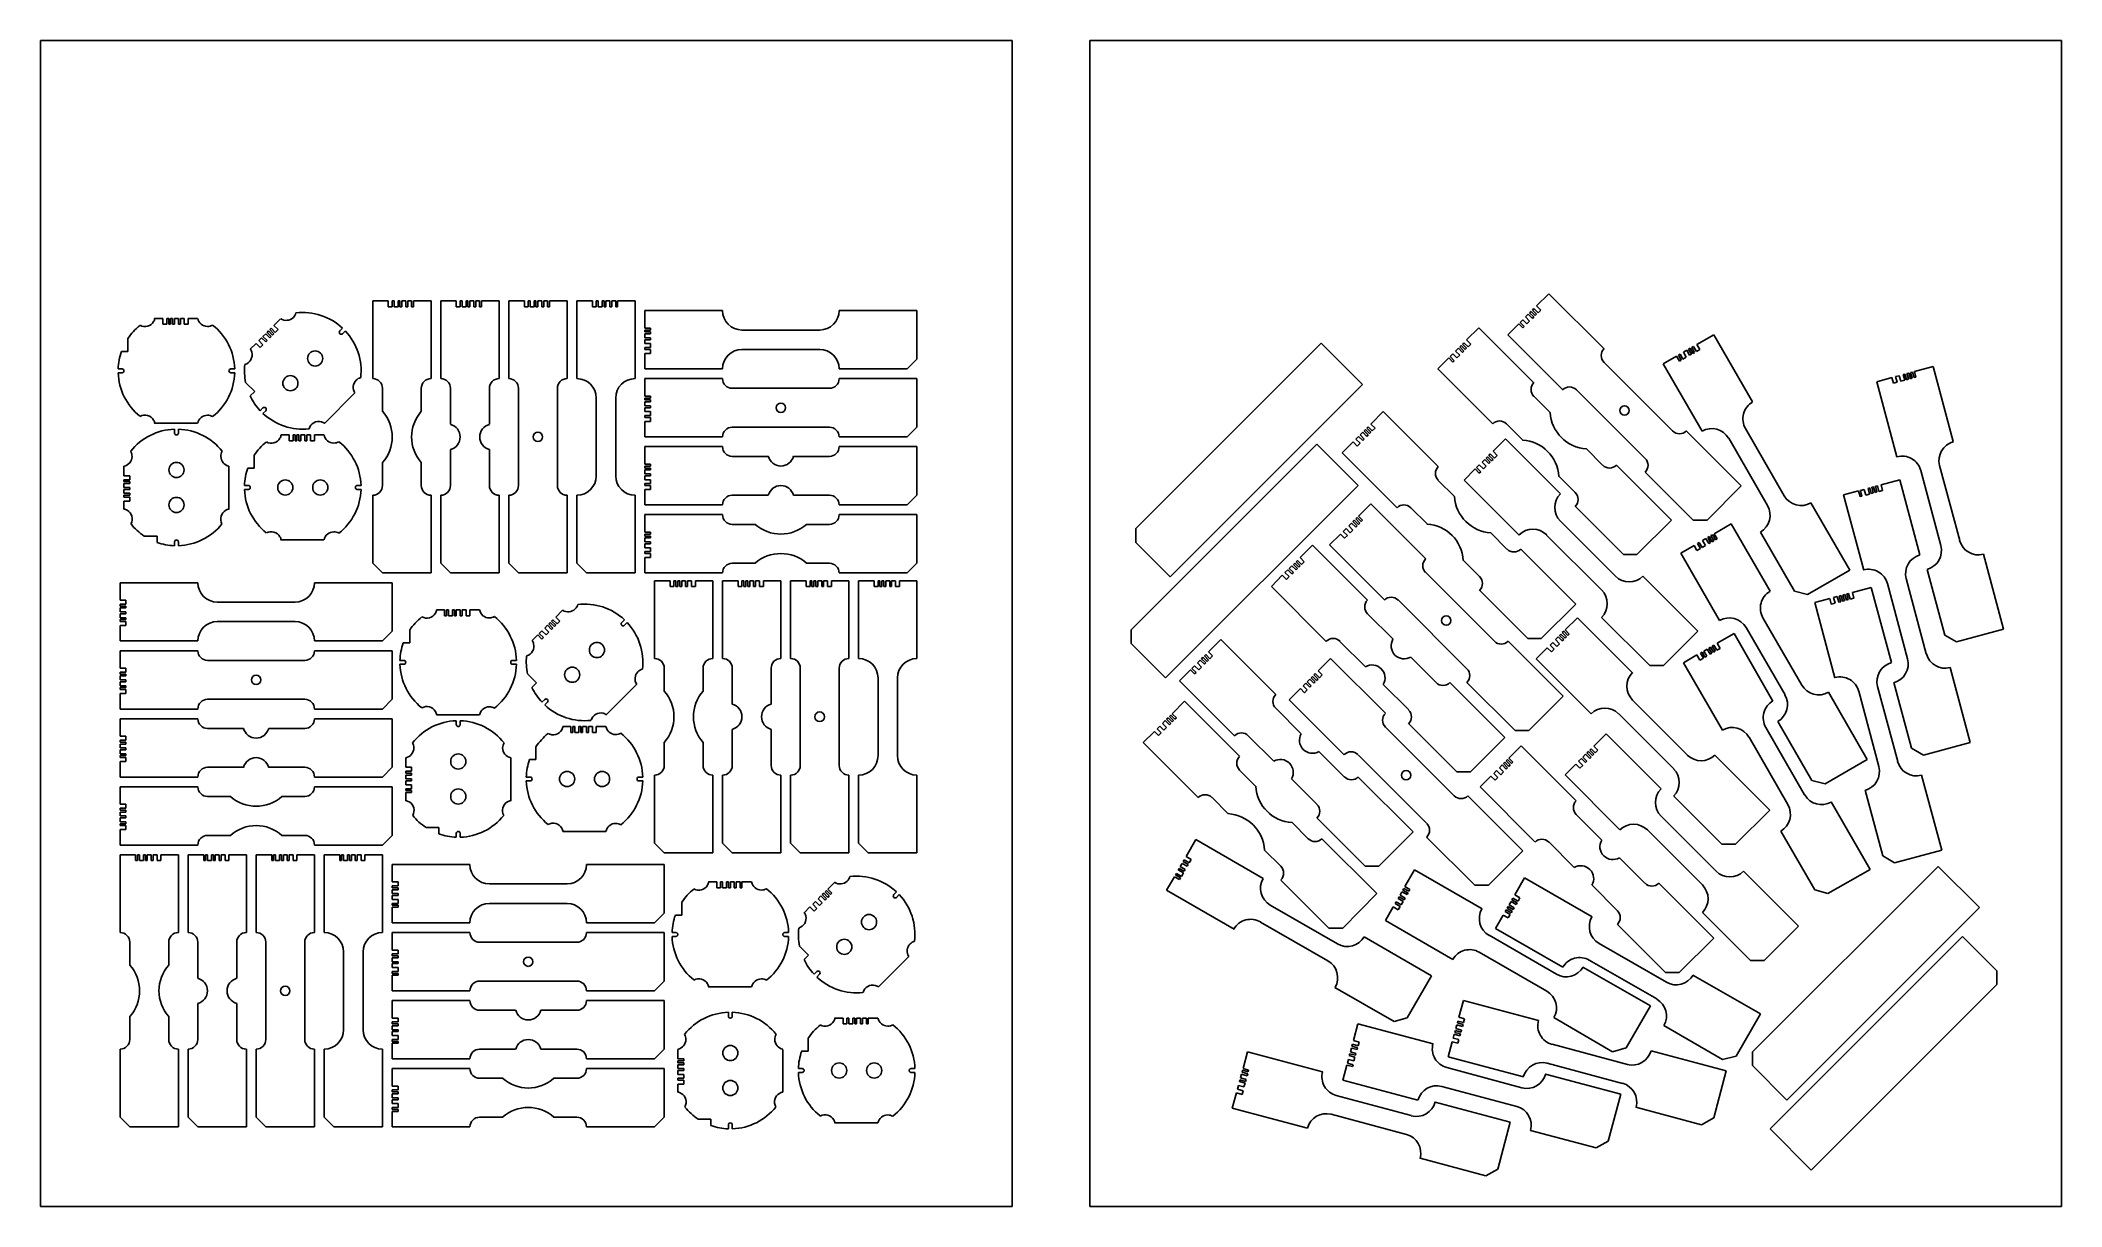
# Model space of a CAD drawing. Header units: millimetres. Extents: x 0 to 1040, y 0 to 600.
import ezdxf

# ---------------------------------------------------------------- set-up
doc = ezdxf.new("R2010")
doc.units = ezdxf.units.MM
doc.layers.get('0').update_dxf_attribs({"lineweight": 25, "true_color": 0xffffff})
for name, color, linetype, true_color in [('3', 7, 'Continuous', 0xffffff), ('4', 7, 'Continuous', 0xffffff), ('5', 7, 'Continuous', 0xffffff)]:
    doc.layers.add(name, color=color, linetype=linetype, true_color=true_color)

# ---------------------------------------------------------------- blocks, each defined once
blk = doc.blocks.new('laser_setup')
at = {"color": 3, "true_color": 0x00ff00}
for p, q in [((-116.7, -74.2), (-21.2, 21.2)), ((-21.2, 21.2), (0, 0)), ((-99, -99), (0, 0)), ((-116.7, -81.3), (-116.7, -74.2)), ((-116.7, -81.3), (-99, -99))]:
    blk.add_line(p, q, dxfattribs=at)
blk = doc.blocks.new('block 12')
at = {"color": 3, "true_color": 0x00ff00}
for p, q in [((-7, 27), (-11.2, 27)), ((6, 27), (10.9, 27)), ((-25, 16.6), (-25, 10)), ((-28, 1), (-30, 1)), ((-25, 10), (-28.3, 10)), ((28, 1), (30, 1)), ((-30, -1), (-28, -1)), ((30, -1), (28, -1)), ((-11.2, -27), (10.9, -27))]:
    blk.add_line(p, q, dxfattribs=at)
at = {"color": 5, "true_color": 0x0000ff}
for p, q in [((-7, 27), (-7, 24)), ((-7, 24), (-5, 24)), ((-5, 24), (-5, 27)), ((-5, 27), (-4, 27)), ((-4, 27), (-4, 24)), ((-4, 24), (-3, 24)), ((-3, 24), (-3, 27)), ((-3, 27), (-1, 27)), ((-1, 27), (-1, 24)), ((-1, 24), (0, 24)), ((0, 24), (0, 27)), ((0, 27), (2, 27)), ((2, 27), (2, 24)), ((2, 24), (3, 24)), ((3, 24), (3, 27)), ((3, 27), (4, 27)), ((4, 27), (4, 24)), ((4, 24), (6, 24)), ((6, 24), (6, 27))]:
    blk.add_line(p, q, dxfattribs=at)
at = {"color": 3, "true_color": 0x00ff00}
for centre, radius, start, end in [((0, 0), 30, 128.7972, 146.4427), ((-16.2, 27.9), 5.15, 240.3428, 330), ((-16.2, 27.9), 5.15, 330, 350.4277), ((16, 28), 5.15, 191.1965, 270), ((16, 28), 5.15, 270, 300.1674), ((0, 0), 30, 1.9102, 51.713), ((0, 0), 30, 160.5288, 178.0898), ((-28, 0), 1, 0, 90), ((-28, 0), 1, 270, 0), ((28, 0), 1, 90, 270), ((0, 0), 30, 181.9102, 231.2028), ((0, 0), 30, 308.287, 358.0898), ((-16.2, -27.9), 5.15, 30, 119.6572), ((-16.2, -27.9), 5.15, 9.5723, 30), ((16, -28), 5.15, 90, 168.8035), ((16, -28), 5.15, 59.8326, 90)]:
    blk.add_arc(centre, radius, start, end, dxfattribs=at)
at = {"color": 5, "true_color": 0x0000ff}
for centre, start, end in [((-9, 0), 90, 270), ((-9, 0), 270, 90), ((9, 0), 90, 270), ((9, 0), 270, 90)]:
    blk.add_arc(centre, 3.9, start, end, dxfattribs=at)
blk = doc.blocks.new('block 13')
at = {"color": 3, "true_color": 0x00ff00}
for p, q in [((-7, 27), (-11.2, 27)), ((6, 27), (10.9, 27)), ((-25, 16.6), (-25, 10)), ((-28, 1), (-30, 1)), ((-25, 10), (-28.3, 10)), ((28, 1), (30, 1)), ((-30, -1), (-28, -1)), ((30, -1), (28, -1)), ((-11.2, -27), (10.9, -27))]:
    blk.add_line(p, q, dxfattribs=at)
at = {"color": 5, "true_color": 0x0000ff}
for p, q in [((-7, 27), (-7, 24)), ((-7, 24), (-5, 24)), ((-5, 24), (-5, 27)), ((-5, 27), (-3, 27)), ((-3, 27), (-3, 24)), ((-3, 24), (-2, 24)), ((-2, 24), (-2, 27)), ((-2, 27), (0, 27)), ((0, 27), (0, 24)), ((0, 24), (1, 24)), ((1, 24), (1, 27)), ((1, 27), (2, 27)), ((2, 27), (2, 24)), ((2, 24), (3, 24)), ((3, 24), (3, 27)), ((3, 27), (4, 27)), ((4, 27), (4, 24)), ((4, 24), (6, 24)), ((6, 24), (6, 27))]:
    blk.add_line(p, q, dxfattribs=at)
at = {"color": 3, "true_color": 0x00ff00}
for centre, radius, start, end in [((0, 0), 30, 128.7972, 146.4427), ((-16.2, 27.9), 5.15, 240.3428, 330), ((-16.2, 27.9), 5.15, 330, 350.4277), ((16, 28), 5.15, 191.1965, 270), ((16, 28), 5.15, 270, 300.1674), ((0, 0), 30, 1.9102, 51.713), ((0, 0), 30, 160.5288, 178.0898), ((-28, 0), 1, 0, 90), ((-28, 0), 1, 270, 0), ((28, 0), 1, 90, 270), ((0, 0), 30, 181.9102, 231.2028), ((0, 0), 30, 308.287, 358.0898), ((-16.2, -27.9), 5.15, 30, 119.6572), ((-16.2, -27.9), 5.15, 9.5723, 30), ((16, -28), 5.15, 90, 168.8035), ((16, -28), 5.15, 59.8326, 90)]:
    blk.add_arc(centre, radius, start, end, dxfattribs=at)
at = {"color": 5, "true_color": 0x0000ff}
for centre, start, end in [((-9, 0), 90, 270), ((-9, 0), 270, 90), ((9, 0), 90, 270), ((9, 0), 270, 90)]:
    blk.add_arc(centre, 3.9, start, end, dxfattribs=at)
blk = doc.blocks.new('block 14')
at = {"color": 3, "true_color": 0x00ff00}
for p, q in [((-7, 27), (-11.2, 27)), ((6, 27), (10.9, 27)), ((-25, 16.6), (-25, 10)), ((-28, 1), (-30, 1)), ((-25, 10), (-28.3, 10)), ((28, 1), (30, 1)), ((-30, -1), (-28, -1)), ((30, -1), (28, -1)), ((-11.2, -27), (10.9, -27))]:
    blk.add_line(p, q, dxfattribs=at)
at = {"color": 5, "true_color": 0x0000ff}
for p, q in [((-7, 27), (-7, 24)), ((-7, 24), (-5, 24)), ((-5, 24), (-5, 27)), ((-5, 27), (-4, 27)), ((-4, 27), (-4, 24)), ((-4, 24), (-3, 24)), ((-3, 24), (-3, 27)), ((-3, 27), (-2, 27)), ((-2, 27), (-2, 24)), ((-2, 24), (-1, 24)), ((-1, 24), (-1, 27)), ((-1, 27), (1, 27)), ((1, 27), (1, 24)), ((1, 24), (2, 24)), ((2, 24), (2, 27)), ((2, 27), (4, 27)), ((4, 27), (4, 24)), ((4, 24), (6, 24)), ((6, 24), (6, 27))]:
    blk.add_line(p, q, dxfattribs=at)
at = {"color": 3, "true_color": 0x00ff00}
for centre, radius, start, end in [((0, 0), 30, 128.7972, 146.4427), ((-16.2, 27.9), 5.15, 240.3428, 330), ((-16.2, 27.9), 5.15, 330, 350.4277), ((16, 28), 5.15, 191.1965, 270), ((16, 28), 5.15, 270, 300.1674), ((0, 0), 30, 1.9102, 51.713), ((0, 0), 30, 160.5288, 178.0898), ((-28, 0), 1, 0, 90), ((-28, 0), 1, 270, 0), ((28, 0), 1, 90, 270), ((0, 0), 30, 181.9102, 231.2028), ((0, 0), 30, 308.287, 358.0898), ((-16.2, -27.9), 5.15, 30, 119.6572), ((-16.2, -27.9), 5.15, 9.5723, 30), ((16, -28), 5.15, 90, 168.8035), ((16, -28), 5.15, 59.8326, 90)]:
    blk.add_arc(centre, radius, start, end, dxfattribs=at)
blk = doc.blocks.new('block 15')
at = {"color": 3, "true_color": 0x00ff00}
for p, q in [((-7, 27), (-11.2, 27)), ((6, 27), (10.9, 27)), ((-25, 16.6), (-25, 10)), ((-28, 1), (-30, 1)), ((-25, 10), (-28.3, 10)), ((28, 1), (30, 1)), ((-30, -1), (-28, -1)), ((30, -1), (28, -1)), ((-11.2, -27), (10.9, -27))]:
    blk.add_line(p, q, dxfattribs=at)
at = {"color": 5, "true_color": 0x0000ff}
for p, q in [((-7, 27), (-7, 24)), ((-7, 24), (-5, 24)), ((-5, 24), (-5, 27)), ((-5, 27), (-4, 27)), ((-4, 27), (-4, 24)), ((-4, 24), (-3, 24)), ((-3, 24), (-3, 27)), ((-3, 27), (-2, 27)), ((-2, 27), (-2, 24)), ((-2, 24), (-1, 24)), ((-1, 24), (-1, 27)), ((-1, 27), (1, 27)), ((1, 27), (1, 24)), ((1, 24), (2, 24)), ((2, 24), (2, 27)), ((2, 27), (4, 27)), ((4, 27), (4, 24)), ((4, 24), (6, 24)), ((6, 24), (6, 27))]:
    blk.add_line(p, q, dxfattribs=at)
at = {"color": 3, "true_color": 0x00ff00}
for centre, radius, start, end in [((0, 0), 30, 128.7972, 146.4427), ((-16.2, 27.9), 5.15, 240.3428, 330), ((-16.2, 27.9), 5.15, 330, 350.4277), ((16, 28), 5.15, 191.1965, 270), ((16, 28), 5.15, 270, 300.1674), ((0, 0), 30, 1.9102, 51.713), ((0, 0), 30, 160.5288, 178.0898), ((-28, 0), 1, 0, 90), ((-28, 0), 1, 270, 0), ((28, 0), 1, 90, 270), ((0, 0), 30, 181.9102, 231.2028), ((0, 0), 30, 308.287, 358.0898), ((-16.2, -27.9), 5.15, 30, 119.6572), ((-16.2, -27.9), 5.15, 9.5723, 30), ((16, -28), 5.15, 90, 168.8035), ((16, -28), 5.15, 59.8326, 90)]:
    blk.add_arc(centre, radius, start, end, dxfattribs=at)
at = {"color": 5, "true_color": 0x0000ff}
for centre, start, end in [((-9, 0), 90, 270), ((-9, 0), 270, 90), ((9, 0), 90, 270), ((9, 0), 270, 90)]:
    blk.add_arc(centre, 3.9, start, end, dxfattribs=at)
blk = doc.blocks.new('block 16')
at = {"color": 3, "true_color": 0x00ff00}
for p, q in [((-7, 27), (-11.2, 27)), ((6, 27), (10.9, 27)), ((-25, 16.6), (-25, 10)), ((-28, 1), (-30, 1)), ((-25, 10), (-28.3, 10)), ((28, 1), (30, 1)), ((-30, -1), (-28, -1)), ((30, -1), (28, -1)), ((-11.2, -27), (10.9, -27))]:
    blk.add_line(p, q, dxfattribs=at)
at = {"color": 5, "true_color": 0x0000ff}
for p, q in [((-7, 27), (-7, 24)), ((-7, 24), (-6, 24)), ((-6, 24), (-6, 27)), ((-6, 27), (-5, 27)), ((-5, 27), (-5, 24)), ((-5, 24), (-3, 24)), ((-3, 24), (-3, 27)), ((-3, 27), (-2, 27)), ((-2, 27), (-2, 24)), ((-2, 24), (-1, 24)), ((-1, 24), (-1, 27)), ((-1, 27), (1, 27)), ((1, 27), (1, 24)), ((1, 24), (2, 24)), ((2, 24), (2, 27)), ((2, 27), (4, 27)), ((4, 27), (4, 24)), ((4, 24), (6, 24)), ((6, 24), (6, 27))]:
    blk.add_line(p, q, dxfattribs=at)
at = {"color": 3, "true_color": 0x00ff00}
for centre, radius, start, end in [((0, 0), 30, 128.7972, 146.4427), ((-16.2, 27.9), 5.15, 240.3428, 330), ((-16.2, 27.9), 5.15, 330, 350.4277), ((16, 28), 5.15, 191.1965, 270), ((16, 28), 5.15, 270, 300.1674), ((0, 0), 30, 1.9102, 51.713), ((0, 0), 30, 160.5288, 178.0898), ((-28, 0), 1, 0, 90), ((-28, 0), 1, 270, 0), ((28, 0), 1, 90, 270), ((0, 0), 30, 181.9102, 231.2028), ((0, 0), 30, 308.287, 358.0898), ((-16.2, -27.9), 5.15, 30, 119.6572), ((-16.2, -27.9), 5.15, 9.5723, 30), ((16, -28), 5.15, 90, 168.8035), ((16, -28), 5.15, 59.8326, 90)]:
    blk.add_arc(centre, radius, start, end, dxfattribs=at)
blk = doc.blocks.new('block 17')
at = {"color": 3, "true_color": 0x00ff00}
for p, q in [((-7, 27), (-11.2, 27)), ((6, 27), (10.9, 27)), ((-25, 16.6), (-25, 10)), ((-28, 1), (-30, 1)), ((-25, 10), (-28.3, 10)), ((28, 1), (30, 1)), ((-30, -1), (-28, -1)), ((30, -1), (28, -1)), ((-11.2, -27), (10.9, -27))]:
    blk.add_line(p, q, dxfattribs=at)
at = {"color": 5, "true_color": 0x0000ff}
for p, q in [((-7, 27), (-7, 24)), ((-7, 24), (-6, 24)), ((-6, 24), (-6, 27)), ((-6, 27), (-5, 27)), ((-5, 27), (-5, 24)), ((-5, 24), (-3, 24)), ((-3, 24), (-3, 27)), ((-3, 27), (-2, 27)), ((-2, 27), (-2, 24)), ((-2, 24), (-1, 24)), ((-1, 24), (-1, 27)), ((-1, 27), (1, 27)), ((1, 27), (1, 24)), ((1, 24), (2, 24)), ((2, 24), (2, 27)), ((2, 27), (4, 27)), ((4, 27), (4, 24)), ((4, 24), (6, 24)), ((6, 24), (6, 27))]:
    blk.add_line(p, q, dxfattribs=at)
at = {"color": 3, "true_color": 0x00ff00}
for centre, radius, start, end in [((0, 0), 30, 128.7972, 146.4427), ((-16.2, 27.9), 5.15, 240.3428, 330), ((-16.2, 27.9), 5.15, 330, 350.4277), ((16, 28), 5.15, 191.1965, 270), ((16, 28), 5.15, 270, 300.1674), ((0, 0), 30, 1.9102, 51.713), ((0, 0), 30, 160.5288, 178.0898), ((-28, 0), 1, 0, 90), ((-28, 0), 1, 270, 0), ((28, 0), 1, 90, 270), ((0, 0), 30, 181.9102, 231.2028), ((0, 0), 30, 308.287, 358.0898), ((-16.2, -27.9), 5.15, 30, 119.6572), ((-16.2, -27.9), 5.15, 9.5723, 30), ((16, -28), 5.15, 90, 168.8035), ((16, -28), 5.15, 59.8326, 90)]:
    blk.add_arc(centre, radius, start, end, dxfattribs=at)
at = {"color": 5, "true_color": 0x0000ff}
for centre, start, end in [((-9, 0), 90, 270), ((-9, 0), 270, 90), ((9, 0), 90, 270), ((9, 0), 270, 90)]:
    blk.add_arc(centre, 3.9, start, end, dxfattribs=at)
blk = doc.blocks.new('block 18')
at = {"color": 3, "true_color": 0x00ff00}
for p, q in [((-7, 27), (-11.2, 27)), ((6, 27), (10.9, 27)), ((-25, 16.6), (-25, 10)), ((-28, 1), (-30, 1)), ((-25, 10), (-28.3, 10)), ((28, 1), (30, 1)), ((-30, -1), (-28, -1)), ((30, -1), (28, -1)), ((-11.2, -27), (10.9, -27))]:
    blk.add_line(p, q, dxfattribs=at)
at = {"color": 5, "true_color": 0x0000ff}
for p, q in [((-7, 27), (-7, 24)), ((-7, 24), (-6, 24)), ((-6, 24), (-6, 27)), ((-6, 27), (-5, 27)), ((-5, 27), (-5, 24)), ((-5, 24), (-3, 24)), ((-3, 24), (-3, 27)), ((-3, 27), (-1, 27)), ((-1, 27), (-1, 24)), ((-1, 24), (0, 24)), ((0, 24), (0, 27)), ((0, 27), (2, 27)), ((2, 27), (2, 24)), ((2, 24), (3, 24)), ((3, 24), (3, 27)), ((3, 27), (4, 27)), ((4, 27), (4, 24)), ((4, 24), (6, 24)), ((6, 24), (6, 27))]:
    blk.add_line(p, q, dxfattribs=at)
at = {"color": 3, "true_color": 0x00ff00}
for centre, radius, start, end in [((0, 0), 30, 128.7972, 146.4427), ((-16.2, 27.9), 5.15, 240.3428, 330), ((-16.2, 27.9), 5.15, 330, 350.4277), ((16, 28), 5.15, 191.1965, 270), ((16, 28), 5.15, 270, 300.1674), ((0, 0), 30, 1.9102, 51.713), ((0, 0), 30, 160.5288, 178.0898), ((-28, 0), 1, 0, 90), ((-28, 0), 1, 270, 0), ((28, 0), 1, 90, 270), ((0, 0), 30, 181.9102, 231.2028), ((0, 0), 30, 308.287, 358.0898), ((-16.2, -27.9), 5.15, 30, 119.6572), ((-16.2, -27.9), 5.15, 9.5723, 30), ((16, -28), 5.15, 90, 168.8035), ((16, -28), 5.15, 59.8326, 90)]:
    blk.add_arc(centre, radius, start, end, dxfattribs=at)
at = {"color": 5, "true_color": 0x0000ff}
for centre, start, end in [((-9, 0), 90, 270), ((-9, 0), 270, 90), ((9, 0), 90, 270), ((9, 0), 270, 90)]:
    blk.add_arc(centre, 3.9, start, end, dxfattribs=at)
blk = doc.blocks.new('block 19')
at = {"color": 3, "true_color": 0x00ff00}
for p, q in [((-7, 27), (-11.2, 27)), ((6, 27), (10.9, 27)), ((-25, 16.6), (-25, 10)), ((-28, 1), (-30, 1)), ((-25, 10), (-28.3, 10)), ((28, 1), (30, 1)), ((-30, -1), (-28, -1)), ((30, -1), (28, -1)), ((-11.2, -27), (10.9, -27))]:
    blk.add_line(p, q, dxfattribs=at)
at = {"color": 5, "true_color": 0x0000ff}
for p, q in [((-7, 27), (-7, 24)), ((-7, 24), (-6, 24)), ((-6, 24), (-6, 27)), ((-6, 27), (-4, 27)), ((-4, 27), (-4, 24)), ((-4, 24), (-2, 24)), ((-2, 24), (-2, 27)), ((-2, 27), (0, 27)), ((0, 27), (0, 24)), ((0, 24), (1, 24)), ((1, 24), (1, 27)), ((1, 27), (2, 27)), ((2, 27), (2, 24)), ((2, 24), (3, 24)), ((3, 24), (3, 27)), ((3, 27), (4, 27)), ((4, 27), (4, 24)), ((4, 24), (6, 24)), ((6, 24), (6, 27))]:
    blk.add_line(p, q, dxfattribs=at)
at = {"color": 3, "true_color": 0x00ff00}
for centre, radius, start, end in [((0, 0), 30, 128.7972, 146.4427), ((-16.2, 27.9), 5.15, 240.3428, 330), ((-16.2, 27.9), 5.15, 330, 350.4277), ((16, 28), 5.15, 191.1965, 270), ((16, 28), 5.15, 270, 300.1674), ((0, 0), 30, 1.9102, 51.713), ((0, 0), 30, 160.5288, 178.0898), ((-28, 0), 1, 0, 90), ((-28, 0), 1, 270, 0), ((28, 0), 1, 90, 270), ((0, 0), 30, 181.9102, 231.2028), ((0, 0), 30, 308.287, 358.0898), ((-16.2, -27.9), 5.15, 30, 119.6572), ((-16.2, -27.9), 5.15, 9.5723, 30), ((16, -28), 5.15, 90, 168.8035), ((16, -28), 5.15, 59.8326, 90)]:
    blk.add_arc(centre, radius, start, end, dxfattribs=at)
at = {"color": 5, "true_color": 0x0000ff}
for centre, start, end in [((-9, 0), 90, 270), ((-9, 0), 270, 90), ((9, 0), 90, 270), ((9, 0), 270, 90)]:
    blk.add_arc(centre, 3.9, start, end, dxfattribs=at)
blk = doc.blocks.new('block 20')
at = {"color": 3, "true_color": 0x00ff00}
for p, q in [((-7, 27), (-11.2, 27)), ((6, 27), (10.9, 27)), ((-25, 16.6), (-25, 10)), ((-28, 1), (-30, 1)), ((-25, 10), (-28.3, 10)), ((28, 1), (30, 1)), ((-30, -1), (-28, -1)), ((30, -1), (28, -1)), ((-11.2, -27), (10.9, -27))]:
    blk.add_line(p, q, dxfattribs=at)
at = {"color": 5, "true_color": 0x0000ff}
for p, q in [((-7, 27), (-7, 24)), ((-7, 24), (-5, 24)), ((-5, 24), (-5, 27)), ((-5, 27), (-4, 27)), ((-4, 27), (-4, 24)), ((-4, 24), (-2, 24)), ((-2, 24), (-2, 27)), ((-2, 27), (-1, 27)), ((-1, 27), (-1, 24)), ((-1, 24), (0, 24)), ((0, 24), (0, 27)), ((0, 27), (2, 27)), ((2, 27), (2, 24)), ((2, 24), (3, 24)), ((3, 24), (3, 27)), ((3, 27), (5, 27)), ((5, 27), (5, 24)), ((5, 24), (6, 24)), ((6, 24), (6, 27))]:
    blk.add_line(p, q, dxfattribs=at)
at = {"color": 3, "true_color": 0x00ff00}
for centre, radius, start, end in [((0, 0), 30, 128.7972, 146.4427), ((-16.2, 27.9), 5.15, 240.3428, 330), ((-16.2, 27.9), 5.15, 330, 350.4277), ((16, 28), 5.15, 191.1965, 270), ((16, 28), 5.15, 270, 300.1674), ((0, 0), 30, 1.9102, 51.713), ((0, 0), 30, 160.5288, 178.0898), ((-28, 0), 1, 0, 90), ((-28, 0), 1, 270, 0), ((28, 0), 1, 90, 270), ((0, 0), 30, 181.9102, 231.2028), ((0, 0), 30, 308.287, 358.0898), ((-16.2, -27.9), 5.15, 30, 119.6572), ((-16.2, -27.9), 5.15, 9.5723, 30), ((16, -28), 5.15, 90, 168.8035), ((16, -28), 5.15, 59.8326, 90)]:
    blk.add_arc(centre, radius, start, end, dxfattribs=at)
blk = doc.blocks.new('block 21')
at = {"color": 3, "true_color": 0x00ff00}
for p, q in [((-7, 27), (-11.2, 27)), ((6, 27), (10.9, 27)), ((-25, 16.6), (-25, 10)), ((-28, 1), (-30, 1)), ((-25, 10), (-28.3, 10)), ((28, 1), (30, 1)), ((-30, -1), (-28, -1)), ((30, -1), (28, -1)), ((-11.2, -27), (10.9, -27))]:
    blk.add_line(p, q, dxfattribs=at)
at = {"color": 5, "true_color": 0x0000ff}
for p, q in [((-7, 27), (-7, 24)), ((-7, 24), (-5, 24)), ((-5, 24), (-5, 27)), ((-5, 27), (-4, 27)), ((-4, 27), (-4, 24)), ((-4, 24), (-2, 24)), ((-2, 24), (-2, 27)), ((-2, 27), (-1, 27)), ((-1, 27), (-1, 24)), ((-1, 24), (0, 24)), ((0, 24), (0, 27)), ((0, 27), (2, 27)), ((2, 27), (2, 24)), ((2, 24), (3, 24)), ((3, 24), (3, 27)), ((3, 27), (5, 27)), ((5, 27), (5, 24)), ((5, 24), (6, 24)), ((6, 24), (6, 27))]:
    blk.add_line(p, q, dxfattribs=at)
at = {"color": 3, "true_color": 0x00ff00}
for centre, radius, start, end in [((0, 0), 30, 128.7972, 146.4427), ((-16.2, 27.9), 5.15, 240.3428, 330), ((-16.2, 27.9), 5.15, 330, 350.4277), ((16, 28), 5.15, 191.1965, 270), ((16, 28), 5.15, 270, 300.1674), ((0, 0), 30, 1.9102, 51.713), ((0, 0), 30, 160.5288, 178.0898), ((-28, 0), 1, 0, 90), ((-28, 0), 1, 270, 0), ((28, 0), 1, 90, 270), ((0, 0), 30, 181.9102, 231.2028), ((0, 0), 30, 308.287, 358.0898), ((-16.2, -27.9), 5.15, 30, 119.6572), ((-16.2, -27.9), 5.15, 9.5723, 30), ((16, -28), 5.15, 90, 168.8035), ((16, -28), 5.15, 59.8326, 90)]:
    blk.add_arc(centre, radius, start, end, dxfattribs=at)
at = {"color": 5, "true_color": 0x0000ff}
for centre, start, end in [((-9, 0), 90, 270), ((-9, 0), 270, 90), ((9, 0), 90, 270), ((9, 0), 270, 90)]:
    blk.add_arc(centre, 3.9, start, end, dxfattribs=at)
blk = doc.blocks.new('block 22')
at = {"color": 3, "true_color": 0x00ff00}
for p, q in [((-7, 27), (-11.2, 27)), ((6, 27), (10.9, 27)), ((-25, 16.6), (-25, 10)), ((-28, 1), (-30, 1)), ((-25, 10), (-28.3, 10)), ((28, 1), (30, 1)), ((-30, -1), (-28, -1)), ((30, -1), (28, -1)), ((-11.2, -27), (10.9, -27))]:
    blk.add_line(p, q, dxfattribs=at)
at = {"color": 5, "true_color": 0x0000ff}
for p, q in [((-7, 27), (-7, 24)), ((-7, 24), (-5, 24)), ((-5, 24), (-5, 27)), ((-5, 27), (-3, 27)), ((-3, 27), (-3, 24)), ((-3, 24), (-1, 24)), ((-1, 24), (-1, 27)), ((-1, 27), (1, 27)), ((1, 27), (1, 24)), ((1, 24), (2, 24)), ((2, 24), (2, 27)), ((2, 27), (3, 27)), ((3, 27), (3, 24)), ((3, 24), (4, 24)), ((4, 24), (4, 27)), ((4, 27), (5, 27)), ((5, 27), (5, 24)), ((5, 24), (6, 24)), ((6, 24), (6, 27))]:
    blk.add_line(p, q, dxfattribs=at)
at = {"color": 3, "true_color": 0x00ff00}
for centre, radius, start, end in [((0, 0), 30, 128.7972, 146.4427), ((-16.2, 27.9), 5.15, 240.3428, 330), ((-16.2, 27.9), 5.15, 330, 350.4277), ((16, 28), 5.15, 191.1965, 270), ((16, 28), 5.15, 270, 300.1674), ((0, 0), 30, 1.9102, 51.713), ((0, 0), 30, 160.5288, 178.0898), ((-28, 0), 1, 0, 90), ((-28, 0), 1, 270, 0), ((28, 0), 1, 90, 270), ((0, 0), 30, 181.9102, 231.2028), ((0, 0), 30, 308.287, 358.0898), ((-16.2, -27.9), 5.15, 30, 119.6572), ((-16.2, -27.9), 5.15, 9.5723, 30), ((16, -28), 5.15, 90, 168.8035), ((16, -28), 5.15, 59.8326, 90)]:
    blk.add_arc(centre, radius, start, end, dxfattribs=at)
at = {"color": 5, "true_color": 0x0000ff}
for centre, start, end in [((-9, 0), 90, 270), ((-9, 0), 270, 90), ((9, 0), 90, 270), ((9, 0), 270, 90)]:
    blk.add_arc(centre, 3.9, start, end, dxfattribs=at)
blk = doc.blocks.new('block 23')
at = {"color": 3, "true_color": 0x00ff00}
for p, q in [((-7, 27), (-11.2, 27)), ((6, 27), (10.9, 27)), ((-25, 16.6), (-25, 10)), ((-28, 1), (-30, 1)), ((-25, 10), (-28.3, 10)), ((28, 1), (30, 1)), ((-30, -1), (-28, -1)), ((30, -1), (28, -1)), ((-11.2, -27), (10.9, -27))]:
    blk.add_line(p, q, dxfattribs=at)
at = {"color": 5, "true_color": 0x0000ff}
for p, q in [((-7, 27), (-7, 24)), ((-7, 24), (-5, 24)), ((-5, 24), (-5, 27)), ((-5, 27), (-4, 27)), ((-4, 27), (-4, 24)), ((-4, 24), (-2, 24)), ((-2, 24), (-2, 27)), ((-2, 27), (0, 27)), ((0, 27), (0, 24)), ((0, 24), (1, 24)), ((1, 24), (1, 27)), ((1, 27), (3, 27)), ((3, 27), (3, 24)), ((3, 24), (4, 24)), ((4, 24), (4, 27)), ((4, 27), (5, 27)), ((5, 27), (5, 24)), ((5, 24), (6, 24)), ((6, 24), (6, 27))]:
    blk.add_line(p, q, dxfattribs=at)
at = {"color": 3, "true_color": 0x00ff00}
for centre, radius, start, end in [((0, 0), 30, 128.7972, 146.4427), ((-16.2, 27.9), 5.15, 240.3428, 330), ((-16.2, 27.9), 5.15, 330, 350.4277), ((16, 28), 5.15, 191.1965, 270), ((16, 28), 5.15, 270, 300.1674), ((0, 0), 30, 1.9102, 51.713), ((0, 0), 30, 160.5288, 178.0898), ((-28, 0), 1, 0, 90), ((-28, 0), 1, 270, 0), ((28, 0), 1, 90, 270), ((0, 0), 30, 181.9102, 231.2028), ((0, 0), 30, 308.287, 358.0898), ((-16.2, -27.9), 5.15, 30, 119.6572), ((-16.2, -27.9), 5.15, 9.5723, 30), ((16, -28), 5.15, 90, 168.8035), ((16, -28), 5.15, 59.8326, 90)]:
    blk.add_arc(centre, radius, start, end, dxfattribs=at)
at = {"color": 5, "true_color": 0x0000ff}
for centre, start, end in [((-9, 0), 90, 270), ((-9, 0), 270, 90), ((9, 0), 90, 270), ((9, 0), 270, 90)]:
    blk.add_arc(centre, 3.9, start, end, dxfattribs=at)

msp = doc.modelspace()

# ---------------------------------------------------------------- linework, layer by layer
at = {"color": 0, "linetype": 'Continuous'}
for p, q in [((500, 600), (0, 600)), ((0, 600), (0, 0)), ((500, 0), (500, 600)), ((1040, 600), (540, 600)), ((540, 600), (540, 0)), ((1040, 0), (1040, 600)), ((0, 0), (500, 0)), ((540, 0), (1040, 0))]:
    msp.add_line(p, q, dxfattribs=at)
at = {"color": 3, "true_color": 0x00ff00}
for p, q in [((769.9, 463.4), (776.2, 469.7)), ((171, 466), (179, 466)), ((192, 466), (201, 466)), ((206, 466), (214, 466)), ((227, 466), (236, 466)), ((241, 466), (249, 466)), ((262, 466), (271, 466)), ((276, 466), (284, 466)), ((297, 466), (306, 466)), ((311, 452), (311, 461)), ((451, 461), (451, 436)), ((733.8, 445.9), (740.2, 452.2)), ((755, 448.5), (760.7, 454.2)), ((852.3, 443.6), (861, 448.6)), ((311, 431), (311, 439)), ((835, 433.6), (841.9, 437.6)), ((446, 431), (411, 431)), ((451, 436), (446, 431)), ((719, 431), (724.7, 436.7)), ((945, 424.4), (952.7, 426.5)), ((964.3, 429.6), (973.9, 432.2)), ((311, 417), (311, 426)), ((451, 426), (451, 401)), ((684.6, 402.6), (691, 409)), ((311, 396), (311, 404)), ((446, 396), (411, 396)), ((451, 401), (446, 396)), ((311, 382), (311, 391)), ((451, 391), (451, 366)), ((669.8, 387.8), (675.4, 393.4)), ((747.5, 388.7), (753.8, 395)), ((732.6, 373.8), (738.3, 379.5)), ((850.5, 353.1), (825.7, 377.8)), ((171, 331), (171, 366)), ((206, 331), (206, 366)), ((241, 331), (241, 366)), ((276, 331), (276, 366)), ((311, 361), (311, 369)), ((451, 366), (446, 361)), ((857.6, 353.1), (875.2, 370.8)), ((927.8, 366.2), (935.5, 368.2)), ((947.1, 371.3), (956.8, 373.9)), ((311, 347), (311, 356)), ((446, 361), (411, 361)), ((451, 356), (451, 331)), ((678.2, 355.2), (684.5, 361.6)), ((814.5, 335.5), (789.7, 360.3)), ((663.3, 340.4), (669, 346)), ((821.5, 335.5), (839.2, 353.2)), ((857.6, 353.1), (850.5, 353.1)), ((861.3, 346.2), (870, 351.2)), ((902.5, 316.7), (885, 347)), ((311, 326), (311, 334)), ((648.2, 334), (654.6, 340.3)), ((821.5, 335.5), (814.5, 335.5)), ((844, 336.2), (850.9, 340.2)), ((176, 326), (171, 331)), ((176, 326), (201, 326)), ((211, 326), (206, 331)), ((211, 326), (236, 326)), ((246, 326), (241, 331)), ((246, 326), (271, 326)), ((281, 326), (276, 331)), ((281, 326), (306, 326)), ((446, 326), (411, 326)), ((451, 331), (446, 326)), ((633.4, 319.1), (639, 324.8)), ((909.3, 314.9), (931, 327.4)), ((979.9, 294), (970.8, 327.8)), ((41, 312), (41, 321)), ((181, 321), (181, 296)), ((316, 322), (324, 322)), ((337, 322), (346, 322)), ((351, 322), (359, 322)), ((372, 322), (381, 322)), ((386, 322), (394, 322)), ((407, 322), (416, 322)), ((421, 322), (429, 322)), ((442, 322), (451, 322)), ((765.3, 292.3), (740.5, 317.1)), ((909.3, 314.9), (902.5, 316.7)), ((913, 310.8), (920.8, 312.8)), ((932.4, 315.9), (942, 318.5)), ((772.3, 292.3), (790, 310)), ((784.5, 296.7), (790.9, 303)), ((828.1, 278.4), (803.3, 303.1)), ((41, 291), (41, 299)), ((181, 296), (176, 291)), ((601, 285.4), (607.4, 291.7)), ((772.3, 292.3), (765.3, 292.3)), ((835.1, 278.4), (852.8, 296)), ((862.8, 289.8), (871.5, 294.8)), ((986, 290.5), (979.9, 294)), ((986, 290.5), (1010.2, 297)), ((41, 277), (41, 286)), ((176, 291), (141, 291)), ((181, 286), (181, 261)), ((657.5, 275.7), (663.8, 282)), ((769.7, 281.8), (775.3, 287.5)), ((845.5, 279.8), (852.4, 283.8)), ((586.2, 270.5), (591.8, 276.2)), ((835.1, 278.4), (828.1, 278.4)), ((41, 256), (41, 264)), ((181, 261), (176, 256)), ((642.6, 260.8), (648.3, 266.5)), ((758.8, 244.9), (734, 269.6)), ((765.8, 244.9), (783.5, 262.6)), ((962.7, 235.8), (953.7, 269.6)), ((41, 242), (41, 251)), ((176, 256), (141, 256)), ((181, 251), (181, 226)), ((582.4, 253.6), (588.7, 260)), ((911.5, 219.3), (894, 249.6)), ((567.5, 238.7), (573.2, 244.4)), ((728.8, 223.6), (704.1, 248.4)), ((735.9, 223.6), (753.6, 241.3)), ((765.8, 244.9), (758.8, 244.9)), ((799.3, 236.9), (805.7, 243.3)), ((41, 221), (41, 229)), ((755.6, 230.7), (762, 237.1)), ((918.3, 217.5), (940, 230)), ((968.9, 232.2), (962.7, 235.8)), ((968.9, 232.2), (993, 238.7)), ((176, 221), (141, 221)), ((181, 226), (176, 221)), ((316, 187), (316, 222)), ((351, 187), (351, 222)), ((386, 187), (386, 222)), ((421, 187), (421, 222)), ((735.9, 223.6), (728.8, 223.6)), ((740.8, 215.9), (746.4, 221.5)), ((784.5, 222.1), (790.1, 227.7)), ((918.3, 217.5), (911.5, 219.3)), ((41, 207), (41, 216)), ((181, 216), (181, 191)), ((865.1, 186.4), (840.4, 211.1)), ((948, 180.4), (938.9, 214.2)), ((681.6, 175.1), (656.9, 199.8)), ((872.2, 186.4), (889.9, 204)), ((41, 186), (41, 194)), ((181, 191), (176, 186)), ((589.5, 180.1), (594.5, 188.8)), ((688.7, 175.1), (706.4, 192.8)), ((738.1, 165.4), (713.3, 190.1)), ((913, 162.9), (895.5, 193.2)), ((41, 181), (49, 181)), ((62, 181), (71, 181)), ((76, 181), (84, 181)), ((97, 181), (106, 181)), ((111, 181), (119, 181)), ((132, 181), (141, 181)), ((176, 186), (141, 186)), ((146, 181), (154, 181)), ((167, 181), (176, 181)), ((321, 182), (316, 187)), ((321, 182), (346, 182)), ((356, 182), (351, 187)), ((356, 182), (381, 182)), ((391, 182), (386, 187)), ((391, 182), (416, 182)), ((426, 182), (421, 187)), ((426, 182), (451, 182)), ((745.1, 165.4), (762.8, 183)), ((872.2, 186.4), (865.1, 186.4)), ((954.1, 176.8), (948, 180.4)), ((954.1, 176.8), (978.3, 183.3)), ((181, 167), (181, 176)), ((321, 176), (321, 151)), ((579.5, 162.8), (583.5, 169.7)), ((663, 143.3), (638.2, 168)), ((688.7, 175.1), (681.6, 175.1)), ((702.1, 164.6), (707.1, 173.2)), ((758.7, 160.4), (763.7, 169.1)), ((919.8, 161), (941.5, 173.5)), ((670.1, 143.3), (687.7, 161)), ((745.1, 165.4), (738.1, 165.4)), ((919.8, 161), (913, 162.9)), ((181, 146), (181, 154)), ((316, 146), (281, 146)), ((321, 151), (316, 146)), ((692.1, 147.2), (696.1, 154.2)), ((748.7, 143.1), (752.7, 150)), ((879.9, 126.6), (855.2, 151.3)), ((181, 132), (181, 141)), ((321, 141), (321, 116)), ((670.1, 143.3), (663, 143.3)), ((836.2, 120.4), (811.5, 145.2)), ((843.3, 120.4), (861, 138.1)), ((887, 126.6), (904.7, 144.3)), ((887, 126.6), (879.9, 126.6)), ((181, 111), (181, 119)), ((321, 116), (316, 111)), ((703.3, 97.1), (715.8, 118.8)), ((843.3, 120.4), (836.2, 120.4)), ((181, 97), (181, 106)), ((316, 111), (281, 111)), ((321, 106), (321, 81)), ((696.5, 95.3), (666.1, 112.8)), ((729.9, 97.4), (732.2, 106.1)), ((675.6, 85.4), (677.9, 94.1)), ((703.3, 97.1), (696.5, 95.3)), ((809, 79.7), (778.7, 97.2)), ((815.9, 81.6), (828.4, 103.2)), ((872.5, 77.4), (885, 99.1)), ((181, 76), (181, 84)), ((724.4, 77.1), (726.5, 84.8)), ((865.6, 75.6), (835.3, 93.1)), ((41, 46), (41, 81)), ((76, 46), (76, 81)), ((111, 46), (111, 81)), ((146, 46), (146, 81)), ((316, 76), (281, 76)), ((321, 81), (316, 76)), ((618.8, 71), (621.1, 79.7)), ((670.2, 65.1), (672.2, 72.8)), ((815.9, 81.6), (809, 79.7)), ((872.5, 77.4), (865.6, 75.6)), ((181, 62), (181, 71)), ((321, 71), (321, 46)), ((861, 45.7), (867.4, 69.8)), ((613.3, 50.7), (615.4, 58.5)), ((806.7, 33.7), (813.2, 57.9)), ((46, 41), (41, 46)), ((81, 41), (76, 46)), ((116, 41), (111, 46)), ((151, 41), (146, 46)), ((181, 41), (181, 49)), ((321, 46), (316, 41)), ((749.9, 19.3), (756.3, 43.5)), ((854.8, 42.1), (821, 51.2)), ((861, 45.7), (854.8, 42.1)), ((46, 41), (71, 41)), ((81, 41), (106, 41)), ((116, 41), (141, 41)), ((151, 41), (176, 41)), ((316, 41), (281, 41)), ((800.6, 30.2), (766.8, 39.2)), ((806.7, 33.7), (800.6, 30.2)), ((743.7, 15.8), (709.9, 24.9)), ((749.9, 19.3), (743.7, 15.8))]:
    msp.add_line(p, q, dxfattribs=at)
at = {"color": 5, "true_color": 0x0000ff}
for p, q in [((179, 466), (179, 463)), ((179, 463), (181, 463)), ((181, 463), (181, 466)), ((181, 466), (182, 466)), ((182, 466), (182, 463)), ((182, 463), (184, 463)), ((184, 463), (184, 466)), ((184, 466), (185, 466)), ((185, 466), (185, 466)), ((185, 466), (185, 463)), ((185, 463), (186, 463)), ((186, 463), (186, 466)), ((186, 466), (188, 466)), ((188, 466), (188, 463)), ((188, 463), (189, 463)), ((189, 463), (189, 466)), ((189, 466), (191, 466)), ((191, 466), (191, 463)), ((191, 463), (192, 463)), ((192, 463), (192, 466)), ((214, 466), (214, 463)), ((214, 463), (216, 463)), ((216, 463), (216, 466)), ((216, 466), (217, 466)), ((217, 466), (217, 463)), ((217, 463), (219, 463)), ((219, 463), (219, 466)), ((219, 466), (220, 466)), ((220, 466), (220, 466)), ((220, 466), (220, 463)), ((220, 463), (221, 463)), ((221, 463), (221, 466)), ((221, 466), (223, 466)), ((223, 466), (223, 463)), ((223, 463), (224, 463)), ((224, 463), (224, 466)), ((224, 466), (226, 466)), ((226, 466), (226, 463)), ((226, 463), (227, 463)), ((227, 463), (227, 466)), ((249, 466), (249, 463)), ((249, 463), (251, 463)), ((251, 463), (251, 466)), ((251, 466), (252, 466)), ((252, 466), (252, 463)), ((252, 463), (254, 463)), ((254, 463), (254, 466)), ((254, 466), (255, 466)), ((255, 466), (255, 466)), ((255, 466), (255, 463)), ((255, 463), (256, 463)), ((256, 463), (256, 466)), ((256, 466), (258, 466)), ((258, 466), (258, 463)), ((258, 463), (259, 463)), ((259, 463), (259, 466)), ((259, 466), (261, 466)), ((261, 466), (261, 463)), ((261, 463), (262, 463)), ((262, 463), (262, 466)), ((284, 466), (284, 463)), ((284, 463), (286, 463)), ((286, 463), (286, 466)), ((286, 466), (287, 466)), ((287, 466), (287, 463)), ((287, 463), (289, 463)), ((289, 463), (289, 466)), ((289, 466), (290, 466)), ((290, 466), (290, 466)), ((290, 466), (290, 463)), ((290, 463), (291, 463)), ((291, 463), (291, 466)), ((291, 466), (293, 466)), ((293, 466), (293, 463)), ((293, 463), (294, 463)), ((294, 463), (294, 466)), ((294, 466), (296, 466)), ((296, 466), (296, 463)), ((296, 463), (297, 463)), ((297, 463), (297, 466)), ((764.2, 457.7), (765.6, 459.1)), ((766.3, 455.6), (764.2, 457.7)), ((765.6, 459.1), (767.8, 457)), ((766.3, 459.8), (767.1, 460.6)), ((768.5, 457.7), (766.3, 459.8)), ((767.1, 460.6), (769.2, 458.4)), ((767.8, 461.3), (768.5, 462)), ((769.9, 459.1), (767.8, 461.3)), ((767.8, 457), (768.5, 457.7)), ((768.5, 462), (770.6, 459.8)), ((769.2, 458.4), (769.9, 459.1)), ((772, 461.3), (769.9, 463.4)), ((770.6, 459.8), (772, 461.3)), ((314, 452), (311, 452)), ((311, 450), (311, 451)), ((311, 451), (314, 451)), ((314, 450), (311, 450)), ((311, 447), (311, 449)), ((311, 449), (314, 449)), ((314, 451), (314, 452)), ((314, 449), (314, 450)), ((760.7, 454.2), (762.8, 452.1)), ((761.4, 454.9), (762.8, 456.3)), ((763.5, 452.8), (761.4, 454.9)), ((762.8, 456.3), (764.9, 454.2)), ((762.8, 452.1), (763.5, 452.8)), ((764.9, 454.2), (766.3, 455.6)), ((314, 447), (311, 447)), ((311, 444), (311, 446)), ((311, 446), (314, 446)), ((314, 444), (311, 444)), ((311, 441), (311, 442)), ((311, 442), (314, 442)), ((314, 441), (311, 441)), ((311, 439), (314, 439)), ((314, 446), (314, 447)), ((314, 442), (314, 444)), ((314, 439), (314, 441)), ((725.4, 437.4), (726.8, 438.8)), ((727.5, 435.2), (725.4, 437.4)), ((726.8, 438.8), (728.9, 436.7)), ((728.2, 440.2), (729.6, 441.6)), ((730.3, 438.1), (728.2, 440.2)), ((728.9, 436.7), (730.3, 438.1)), ((729.6, 441.6), (731.7, 439.5)), ((730.3, 442.3), (731, 443)), ((732.4, 440.2), (730.3, 442.3)), ((731, 443), (733.1, 440.9)), ((731.7, 443.7), (732.4, 444.4)), ((733.8, 441.6), (731.7, 443.7)), ((731.7, 439.5), (732.4, 440.2)), ((732.4, 444.4), (734.6, 442.3)), ((733.1, 440.9), (733.8, 441.6)), ((736, 443.7), (733.8, 445.9)), ((734.6, 442.3), (736, 443.7)), ((841.9, 437.6), (843.4, 435)), ((842.8, 438.1), (843.7, 438.6)), ((844.3, 435.5), (842.8, 438.1)), ((843.7, 438.6), (845.2, 436)), ((845.2, 436), (846.9, 437)), ((845.4, 439.6), (847.1, 440.6)), ((846.9, 437), (845.4, 439.6)), ((847.1, 440.6), (848.6, 438)), ((848, 441.1), (848.9, 441.6)), ((849.5, 438.5), (848, 441.1)), ((848.6, 438), (849.5, 438.5)), ((848.9, 441.6), (850.4, 439)), ((849.7, 442.1), (850.6, 442.6)), ((851.2, 439.5), (849.7, 442.1)), ((850.4, 439), (851.2, 439.5)), ((850.6, 442.6), (852.1, 440)), ((852.1, 440), (853.8, 441)), ((853.8, 441), (852.3, 443.6)), ((724.7, 436.7), (726.8, 434.5)), ((726.8, 434.5), (727.5, 435.2)), ((843.4, 435), (844.3, 435.5)), ((952.7, 426.5), (953.5, 423.6)), ((954.6, 427), (956.5, 427.5)), ((955.4, 424.1), (954.6, 427)), ((956.5, 427.5), (957.3, 424.7)), ((958.5, 428.1), (959.4, 428.3)), ((959.3, 425.2), (958.5, 428.1)), ((959.4, 428.3), (960.2, 425.4)), ((960.4, 428.6), (961.4, 428.8)), ((961.2, 425.7), (960.4, 428.6)), ((961.4, 428.8), (962.2, 425.9)), ((962.3, 429.1), (963.3, 429.4)), ((963.1, 426.2), (962.3, 429.1)), ((963.3, 429.4), (964.1, 426.5)), ((964.1, 426.5), (965, 426.7)), ((965, 426.7), (964.3, 429.6)), ((314, 417), (311, 417)), ((314, 416), (314, 417)), ((953.5, 423.6), (955.4, 424.1)), ((957.3, 424.7), (959.3, 425.2)), ((960.2, 425.4), (961.2, 425.7)), ((962.2, 425.9), (963.1, 426.2)), ((311, 415), (311, 416)), ((311, 416), (314, 416)), ((314, 415), (311, 415)), ((311, 412), (311, 414)), ((311, 414), (314, 414)), ((314, 412), (311, 412)), ((311, 409), (311, 411)), ((311, 411), (314, 411)), ((314, 409), (311, 409)), ((311, 406), (311, 407)), ((311, 407), (314, 407)), ((314, 406), (311, 406)), ((314, 414), (314, 415)), ((314, 411), (314, 412)), ((314, 407), (314, 409)), ((314, 404), (314, 406)), ((311, 404), (314, 404)), ((676.9, 394.9), (678.3, 396.3)), ((678.3, 396.3), (680.4, 394.1)), ((679, 397), (680.4, 398.4)), ((681.1, 394.9), (679, 397)), ((680.4, 398.4), (682.5, 396.3)), ((681.1, 399.1), (681.8, 399.8)), ((683.2, 397), (681.1, 399.1)), ((681.8, 399.8), (683.9, 397.7)), ((682.5, 400.5), (683.2, 401.2)), ((684.6, 398.4), (682.5, 400.5)), ((682.5, 396.3), (683.2, 397)), ((683.2, 401.2), (685.3, 399.1)), ((683.9, 397.7), (684.6, 398.4)), ((686.8, 400.5), (684.6, 402.6)), ((685.3, 399.1), (686.8, 400.5)), ((675.4, 393.4), (677.6, 391.3)), ((679, 392.7), (676.9, 394.9)), ((677.6, 391.3), (679, 392.7)), ((680.4, 394.1), (681.1, 394.9)), ((743.9, 385.1), (744.6, 385.8)), ((746, 383), (743.9, 385.1)), ((744.6, 385.8), (746.7, 383.7)), ((745.3, 386.5), (746, 387.3)), ((747.5, 384.4), (745.3, 386.5)), ((746, 387.3), (748.2, 385.1)), ((749.6, 386.5), (747.5, 388.7)), ((748.2, 385.1), (749.6, 386.5)), ((314, 382), (311, 382)), ((311, 380), (311, 381)), ((311, 381), (314, 381)), ((314, 380), (311, 380)), ((311, 377), (311, 379)), ((311, 379), (314, 379)), ((314, 377), (311, 377)), ((311, 374), (311, 376)), ((311, 376), (314, 376)), ((314, 381), (314, 382)), ((314, 379), (314, 380)), ((314, 376), (314, 377)), ((738.3, 379.5), (740.4, 377.4)), ((739, 380.2), (740.4, 381.6)), ((741.1, 378.1), (739, 380.2)), ((740.4, 381.6), (742.5, 379.5)), ((740.4, 377.4), (741.1, 378.1)), ((741.8, 383), (743.2, 384.4)), ((743.9, 380.9), (741.8, 383)), ((742.5, 379.5), (743.9, 380.9)), ((743.2, 384.4), (745.3, 382.3)), ((745.3, 382.3), (746, 383)), ((746.7, 383.7), (747.5, 384.4)), ((314, 374), (311, 374)), ((311, 371), (311, 372)), ((311, 372), (314, 372)), ((314, 371), (311, 371)), ((311, 369), (314, 369)), ((314, 372), (314, 374)), ((314, 369), (314, 371)), ((935.5, 368.2), (936.3, 365.3)), ((936.3, 365.3), (937.3, 365.6)), ((936.5, 368.5), (938.4, 369)), ((937.3, 365.6), (936.5, 368.5)), ((938.4, 369), (939.2, 366.1)), ((939.2, 366.1), (941.1, 366.6)), ((940.4, 369.5), (941.3, 369.8)), ((941.1, 366.6), (940.4, 369.5)), ((941.3, 369.8), (942.1, 366.9)), ((942.1, 366.9), (943.1, 367.2)), ((942.3, 370.1), (943.3, 370.3)), ((943.1, 367.2), (942.3, 370.1)), ((943.3, 370.3), (944, 367.4)), ((944, 367.4), (945, 367.7)), ((944.2, 370.6), (945.2, 370.8)), ((945, 367.7), (944.2, 370.6)), ((945.2, 370.8), (946, 367.9)), ((946, 367.9), (947.9, 368.5)), ((947.9, 368.5), (947.1, 371.3)), ((676.8, 353.8), (677.5, 354.5)), ((678.9, 351.7), (676.8, 353.8)), ((677.5, 354.5), (679.6, 352.4)), ((680.3, 353.1), (678.2, 355.2)), ((314, 347), (311, 347)), ((311, 345), (311, 346)), ((311, 346), (314, 346)), ((314, 345), (311, 345)), ((311, 342), (311, 344)), ((311, 344), (314, 344)), ((314, 346), (314, 347)), ((314, 344), (314, 345)), ((669, 346), (671.1, 343.9)), ((670.4, 347.4), (671.8, 348.8)), ((672.5, 345.3), (670.4, 347.4)), ((671.1, 343.9), (672.5, 345.3)), ((671.8, 348.8), (673.9, 346.7)), ((673.2, 350.3), (674.6, 351.7)), ((675.3, 348.1), (673.2, 350.3)), ((673.9, 346.7), (675.3, 348.1)), ((674.6, 351.7), (676.8, 349.5)), ((675.3, 352.4), (676, 353.1)), ((677.5, 350.3), (675.3, 352.4)), ((676, 353.1), (678.2, 351)), ((676.8, 349.5), (677.5, 350.3)), ((678.2, 351), (678.9, 351.7)), ((679.6, 352.4), (680.3, 353.1)), ((855.3, 342.7), (857, 343.7)), ((857, 343.7), (858.5, 341.1)), ((857.9, 344.2), (858.7, 344.7)), ((859.4, 341.6), (857.9, 344.2)), ((858.7, 344.7), (860.2, 342.1)), ((859.6, 345.2), (860.5, 345.7)), ((861.1, 342.6), (859.6, 345.2)), ((860.5, 345.7), (862, 343.1)), ((862.8, 343.6), (861.3, 346.2)), ((862, 343.1), (862.8, 343.6)), ((314, 342), (311, 342)), ((311, 339), (311, 341)), ((311, 341), (314, 341)), ((314, 339), (311, 339)), ((311, 336), (311, 337)), ((311, 337), (314, 337)), ((314, 336), (311, 336)), ((311, 334), (314, 334)), ((314, 341), (314, 342)), ((314, 337), (314, 339)), ((314, 334), (314, 336)), ((650.3, 331.8), (648.2, 334)), ((850.9, 340.2), (852.4, 337.6)), ((852.4, 337.6), (854.2, 338.6)), ((852.7, 341.2), (853.5, 341.7)), ((854.2, 338.6), (852.7, 341.2)), ((853.5, 341.7), (855, 339.1)), ((855, 339.1), (856.8, 340.1)), ((856.8, 340.1), (855.3, 342.7)), ((858.5, 341.1), (859.4, 341.6)), ((860.2, 342.1), (861.1, 342.6)), ((639, 324.8), (641.1, 322.6)), ((640.4, 326.2), (641.8, 327.6)), ((642.6, 324.1), (640.4, 326.2)), ((641.1, 322.6), (642.6, 324.1)), ((641.8, 327.6), (644, 325.5)), ((642.6, 328.3), (644, 329.7)), ((644.7, 326.2), (642.6, 328.3)), ((644, 329.7), (646.1, 327.6)), ((644, 325.5), (644.7, 326.2)), ((644.7, 330.4), (645.4, 331.1)), ((646.8, 328.3), (644.7, 330.4)), ((645.4, 331.1), (647.5, 329)), ((646.1, 331.8), (646.8, 332.5)), ((648.2, 329.7), (646.1, 331.8)), ((646.1, 327.6), (646.8, 328.3)), ((646.8, 332.5), (648.9, 330.4)), ((647.5, 329), (648.2, 329.7)), ((648.9, 330.4), (650.3, 331.8)), ((44, 312), (41, 312)), ((44, 310), (44, 312)), ((324, 322), (324, 319)), ((324, 319), (326, 319)), ((326, 319), (326, 322)), ((326, 322), (327, 322)), ((327, 322), (327, 319)), ((327, 319), (328, 319)), ((328, 319), (328, 322)), ((328, 322), (329, 322)), ((329, 322), (329, 319)), ((329, 319), (330, 319)), ((330, 319), (330, 322)), ((330, 322), (332, 322)), ((332, 322), (332, 319)), ((332, 319), (333, 319)), ((333, 319), (333, 322)), ((333, 322), (335, 322)), ((335, 322), (335, 319)), ((335, 319), (337, 319)), ((337, 319), (337, 322)), ((359, 322), (359, 319)), ((359, 319), (361, 319)), ((361, 319), (361, 322)), ((361, 322), (362, 322)), ((362, 322), (362, 319)), ((362, 319), (363, 319)), ((363, 319), (363, 322)), ((363, 322), (364, 322)), ((364, 322), (364, 319)), ((364, 319), (365, 319)), ((365, 319), (365, 322)), ((365, 322), (367, 322)), ((367, 322), (367, 319)), ((367, 319), (368, 319)), ((368, 319), (368, 322)), ((368, 322), (370, 322)), ((370, 322), (370, 319)), ((370, 319), (372, 319)), ((372, 319), (372, 322)), ((394, 322), (394, 319)), ((394, 319), (396, 319)), ((396, 319), (396, 322)), ((396, 322), (397, 322)), ((397, 322), (397, 319)), ((397, 319), (398, 319)), ((398, 319), (398, 322)), ((398, 322), (399, 322)), ((399, 322), (399, 319)), ((399, 319), (400, 319)), ((400, 319), (400, 322)), ((400, 322), (402, 322)), ((402, 322), (402, 319)), ((402, 319), (403, 319)), ((403, 319), (403, 322)), ((403, 322), (405, 322)), ((405, 322), (405, 319)), ((405, 319), (407, 319)), ((407, 319), (407, 322)), ((429, 322), (429, 319)), ((429, 319), (431, 319)), ((431, 319), (431, 322)), ((431, 322), (432, 322)), ((432, 322), (432, 319)), ((432, 319), (433, 319)), ((433, 319), (433, 322)), ((433, 322), (434, 322)), ((434, 322), (434, 319)), ((434, 319), (435, 319)), ((435, 319), (435, 322)), ((435, 322), (437, 322)), ((437, 322), (437, 319)), ((437, 319), (438, 319)), ((438, 319), (438, 322)), ((438, 322), (440, 322)), ((440, 322), (440, 319)), ((440, 319), (442, 319)), ((442, 319), (442, 322)), ((920.8, 312.8), (921.5, 309.9)), ((922.7, 313.4), (924.6, 313.9)), ((923.5, 310.5), (922.7, 313.4)), ((924.6, 313.9), (925.4, 311)), ((925.6, 314.1), (926.6, 314.4)), ((926.4, 311.2), (925.6, 314.1)), ((926.6, 314.4), (927.3, 311.5)), ((927.5, 314.6), (928.5, 314.9)), ((928.3, 311.7), (927.5, 314.6)), ((928.5, 314.9), (929.3, 312)), ((929.3, 312), (930.2, 312.3)), ((929.5, 315.2), (930.4, 315.4)), ((930.2, 312.3), (929.5, 315.2)), ((930.4, 315.4), (931.2, 312.5)), ((931.2, 312.5), (933.1, 313)), ((933.1, 313), (932.4, 315.9)), ((41, 309), (41, 310)), ((41, 310), (44, 310)), ((44, 309), (41, 309)), ((41, 306), (41, 308)), ((41, 308), (44, 308)), ((44, 306), (41, 306)), ((41, 303), (41, 305)), ((41, 305), (44, 305)), ((44, 303), (41, 303)), ((41, 301), (41, 302)), ((41, 302), (44, 302)), ((44, 308), (44, 309)), ((44, 305), (44, 306)), ((44, 302), (44, 303)), ((921.5, 309.9), (923.5, 310.5)), ((925.4, 311), (926.4, 311.2)), ((928.3, 311.7), (927.3, 311.5)), ((44, 301), (41, 301)), ((41, 299), (44, 299)), ((44, 299), (44, 301)), ((779.6, 291.7), (781, 293.1)), ((781.7, 289.6), (779.6, 291.7)), ((781, 293.1), (783.1, 291)), ((781.7, 293.8), (782.4, 294.5)), ((783.8, 291.7), (781.7, 293.8)), ((782.4, 294.5), (784.5, 292.4)), ((783.1, 295.3), (783.8, 296)), ((785.2, 293.1), (783.1, 295.3)), ((783.1, 291), (783.8, 291.7)), ((783.8, 296), (786, 293.8)), ((786.7, 294.5), (784.5, 296.7)), ((784.5, 292.4), (785.2, 293.1)), ((786, 293.8), (786.7, 294.5)), ((595.4, 279.7), (596.8, 281.1)), ((596.8, 281.1), (598.9, 279)), ((597.5, 281.8), (598.2, 282.6)), ((599.6, 279.7), (597.5, 281.8)), ((598.2, 282.6), (600.3, 280.4)), ((598.9, 283.3), (599.6, 284)), ((601, 281.1), (598.9, 283.3)), ((599.6, 284), (601.7, 281.8)), ((600.3, 280.4), (601, 281.1)), ((603.1, 283.3), (601, 285.4)), ((601.7, 281.8), (603.1, 283.3)), ((775.3, 287.5), (777.5, 285.4)), ((776.8, 288.9), (778.2, 290.3)), ((778.9, 286.8), (776.8, 288.9)), ((777.5, 285.4), (778.9, 286.8)), ((778.2, 290.3), (780.3, 288.2)), ((780.3, 288.2), (781.7, 289.6)), ((852.4, 283.8), (853.9, 281.2)), ((853.9, 281.2), (855.7, 282.2)), ((854.2, 284.8), (855, 285.3)), ((855.7, 282.2), (854.2, 284.8)), ((855, 285.3), (856.5, 282.7)), ((855.9, 285.8), (857.6, 286.8)), ((857.4, 283.2), (855.9, 285.8)), ((856.5, 282.7), (857.4, 283.2)), ((857.6, 286.8), (859.1, 284.2)), ((858.5, 287.3), (859.4, 287.8)), ((860, 284.7), (858.5, 287.3)), ((859.1, 284.2), (860, 284.7)), ((859.4, 287.8), (860.9, 285.2)), ((860.2, 288.3), (861.1, 288.8)), ((861.7, 285.7), (860.2, 288.3)), ((860.9, 285.2), (861.7, 285.7)), ((861.1, 288.8), (862.6, 286.2)), ((862.6, 286.2), (864.3, 287.2)), ((864.3, 287.2), (862.8, 289.8)), ((44, 277), (41, 277)), ((41, 274), (41, 275)), ((41, 275), (44, 275)), ((44, 274), (41, 274)), ((41, 271), (41, 273)), ((41, 273), (44, 273)), ((44, 271), (41, 271)), ((44, 275), (44, 277)), ((44, 273), (44, 274)), ((44, 270), (44, 271)), ((591.8, 276.2), (593.9, 274.1)), ((592.5, 276.9), (593.9, 278.3)), ((594.7, 274.8), (592.5, 276.9)), ((593.9, 278.3), (596.1, 276.2)), ((593.9, 274.1), (594.7, 274.8)), ((597.5, 277.6), (595.4, 279.7)), ((596.1, 276.2), (597.5, 277.6)), ((598.9, 279), (599.6, 279.7)), ((651.8, 270), (653.2, 271.4)), ((653.2, 271.4), (655.3, 269.3)), ((653.9, 272.1), (654.6, 272.8)), ((656, 270), (653.9, 272.1)), ((654.6, 272.8), (656.7, 270.7)), ((655.3, 273.6), (656, 274.3)), ((657.5, 271.4), (655.3, 273.6)), ((656, 274.3), (658.2, 272.1)), ((656.7, 270.7), (657.5, 271.4)), ((659.6, 273.6), (657.5, 275.7)), ((658.2, 272.1), (659.6, 273.6)), ((41, 268), (41, 270)), ((41, 270), (44, 270)), ((44, 268), (41, 268)), ((41, 266), (41, 267)), ((41, 267), (44, 267)), ((44, 266), (41, 266)), ((41, 264), (44, 264)), ((44, 267), (44, 268)), ((44, 264), (44, 266)), ((648.3, 266.5), (650.4, 264.4)), ((649.7, 267.9), (651.1, 269.3)), ((651.8, 265.8), (649.7, 267.9)), ((650.4, 264.4), (651.8, 265.8)), ((651.1, 269.3), (653.2, 267.2)), ((653.9, 267.9), (651.8, 270)), ((653.2, 267.2), (653.9, 267.9)), ((655.3, 269.3), (656, 270)), ((577.4, 248.6), (578.8, 250.1)), ((578.8, 250.1), (581, 247.9)), ((579.5, 250.8), (580.3, 251.5)), ((581.7, 248.6), (579.5, 250.8)), ((580.3, 251.5), (582.4, 249.4)), ((581, 252.2), (581.7, 252.9)), ((583.1, 250.1), (581, 252.2)), ((581.7, 252.9), (583.8, 250.8)), ((584.5, 251.5), (582.4, 253.6)), ((582.4, 249.4), (583.1, 250.1)), ((583.8, 250.8), (584.5, 251.5)), ((44, 242), (41, 242)), ((41, 239), (41, 240)), ((41, 240), (44, 240)), ((44, 240), (44, 242)), ((573.2, 244.4), (575.3, 242.3)), ((574.6, 245.8), (576, 247.2)), ((576.7, 243.7), (574.6, 245.8)), ((575.3, 242.3), (576.7, 243.7)), ((576, 247.2), (578.1, 245.1)), ((579.5, 246.5), (577.4, 248.6)), ((578.1, 245.1), (579.5, 246.5)), ((581, 247.9), (581.7, 248.6)), ((44, 239), (41, 239)), ((41, 236), (41, 238)), ((41, 238), (44, 238)), ((44, 236), (41, 236)), ((41, 233), (41, 235)), ((41, 235), (44, 235)), ((44, 233), (41, 233)), ((41, 231), (41, 232)), ((41, 232), (44, 232)), ((44, 231), (41, 231)), ((41, 229), (44, 229)), ((44, 238), (44, 239)), ((44, 235), (44, 236)), ((44, 232), (44, 233)), ((44, 229), (44, 231)), ((754.2, 229.3), (754.9, 230)), ((756.3, 227.2), (754.2, 229.3)), ((754.9, 230), (757, 227.9)), ((757.7, 228.6), (755.6, 230.7)), ((791.5, 229.1), (792.9, 230.5)), ((793.6, 227), (791.5, 229.1)), ((792.9, 230.5), (795.1, 228.4)), ((793.6, 231.3), (795.1, 232.7)), ((795.8, 229.1), (793.6, 231.3)), ((795.1, 232.7), (797.2, 230.5)), ((795.1, 228.4), (795.8, 229.1)), ((795.8, 233.4), (796.5, 234.1)), ((797.9, 231.3), (795.8, 233.4)), ((796.5, 234.1), (798.6, 232)), ((797.2, 234.8), (797.9, 235.5)), ((799.3, 232.7), (797.2, 234.8)), ((797.2, 230.5), (797.9, 231.3)), ((797.9, 235.5), (800, 233.4)), ((798.6, 232), (799.3, 232.7)), ((801.4, 234.8), (799.3, 236.9)), ((800, 233.4), (801.4, 234.8)), ((746.4, 221.5), (748.5, 219.4)), ((747.8, 222.9), (749.2, 224.3)), ((750, 220.8), (747.8, 222.9)), ((748.5, 219.4), (750, 220.8)), ((749.2, 224.3), (751.4, 222.2)), ((750.7, 225.8), (752.1, 227.2)), ((752.8, 223.6), (750.7, 225.8)), ((751.4, 222.2), (752.8, 223.6)), ((752.1, 227.2), (754.2, 225.1)), ((752.8, 227.9), (753.5, 228.6)), ((754.9, 225.8), (752.8, 227.9)), ((753.5, 228.6), (755.6, 226.5)), ((754.2, 225.1), (754.9, 225.8)), ((755.6, 226.5), (756.3, 227.2)), ((757, 227.9), (757.7, 228.6)), ((790.1, 227.7), (792.2, 225.6)), ((792.2, 225.6), (793.6, 227)), ((44, 207), (41, 207)), ((41, 204), (41, 205)), ((41, 205), (44, 205)), ((44, 204), (41, 204)), ((41, 201), (41, 203)), ((41, 203), (44, 203)), ((44, 201), (41, 201)), ((41, 198), (41, 200)), ((41, 200), (44, 200)), ((44, 198), (41, 198)), ((44, 205), (44, 207)), ((44, 203), (44, 204)), ((44, 200), (44, 201)), ((44, 197), (44, 198)), ((41, 196), (41, 197)), ((41, 197), (44, 197)), ((44, 196), (41, 196)), ((41, 194), (44, 194)), ((44, 194), (44, 196)), ((49, 181), (49, 178)), ((49, 178), (50, 178)), ((50, 178), (50, 181)), ((50, 181), (51, 181)), ((51, 181), (51, 178)), ((51, 178), (53, 178)), ((53, 178), (53, 181)), ((53, 181), (54, 181)), ((54, 181), (54, 178)), ((54, 178), (55, 178)), ((55, 178), (55, 181)), ((55, 181), (57, 181)), ((57, 181), (57, 178)), ((57, 178), (58, 178)), ((58, 178), (58, 181)), ((58, 181), (60, 181)), ((60, 181), (60, 178)), ((60, 178), (62, 178)), ((62, 178), (62, 181)), ((84, 181), (84, 178)), ((84, 178), (85, 178)), ((85, 178), (85, 181)), ((85, 181), (86, 181)), ((86, 181), (86, 178)), ((86, 178), (88, 178)), ((88, 178), (88, 181)), ((88, 181), (89, 181)), ((89, 181), (89, 178)), ((89, 178), (90, 178)), ((90, 178), (90, 181)), ((90, 181), (92, 181)), ((92, 181), (92, 178)), ((92, 178), (93, 178)), ((93, 178), (93, 181)), ((93, 181), (95, 181)), ((95, 181), (95, 178)), ((95, 178), (97, 178)), ((97, 178), (97, 181)), ((119, 181), (119, 178)), ((119, 178), (120, 178)), ((120, 178), (120, 181)), ((120, 181), (121, 181)), ((121, 181), (121, 178)), ((121, 178), (123, 178)), ((123, 178), (123, 181)), ((123, 181), (124, 181)), ((124, 181), (124, 178)), ((124, 178), (125, 178)), ((125, 178), (125, 181)), ((125, 181), (127, 181)), ((127, 181), (127, 178)), ((127, 178), (128, 178)), ((128, 178), (128, 181)), ((128, 181), (130, 181)), ((130, 181), (130, 178)), ((130, 178), (132, 178)), ((132, 178), (132, 181)), ((154, 181), (154, 178)), ((154, 178), (155, 178)), ((155, 178), (155, 181)), ((155, 181), (156, 181)), ((156, 181), (156, 178)), ((156, 178), (158, 178)), ((158, 178), (158, 181)), ((158, 181), (159, 181)), ((159, 181), (159, 178)), ((159, 178), (160, 178)), ((160, 178), (160, 181)), ((160, 181), (162, 181)), ((162, 181), (162, 178)), ((162, 178), (163, 178)), ((163, 178), (163, 181)), ((163, 181), (165, 181)), ((165, 181), (165, 178)), ((165, 178), (167, 178)), ((167, 178), (167, 181)), ((588, 177.5), (588.5, 178.4)), ((590.6, 176), (588, 177.5)), ((588.5, 178.4), (591.1, 176.9)), ((592.1, 178.6), (589.5, 180.1)), ((591.1, 176.9), (592.1, 178.6)), ((184, 167), (181, 167)), ((184, 165), (184, 167)), ((583.5, 169.7), (586.1, 168.2)), ((584, 170.6), (584.5, 171.4)), ((586.6, 169.1), (584, 170.6)), ((584.5, 171.4), (587.1, 169.9)), ((585.5, 173.2), (586, 174)), ((588.1, 171.7), (585.5, 173.2)), ((586, 174), (588.6, 172.5)), ((586.1, 168.2), (586.6, 169.1)), ((586.5, 174.9), (587.5, 176.6)), ((589.1, 173.4), (586.5, 174.9)), ((587.1, 169.9), (588.1, 171.7)), ((587.5, 176.6), (590.1, 175.1)), ((588.6, 172.5), (589.1, 173.4)), ((590.1, 175.1), (590.6, 176)), ((181, 164), (181, 165)), ((181, 165), (184, 165)), ((184, 164), (181, 164)), ((181, 161), (181, 163)), ((181, 163), (184, 163)), ((184, 161), (181, 161)), ((181, 158), (181, 160)), ((181, 160), (184, 160)), ((184, 158), (181, 158)), ((181, 155), (181, 156)), ((181, 156), (184, 156)), ((184, 163), (184, 164)), ((184, 160), (184, 161)), ((184, 156), (184, 158)), ((697.1, 155.9), (697.6, 156.8)), ((697.6, 156.8), (700.2, 155.3)), ((698.6, 158.5), (699.1, 159.4)), ((701.2, 157), (698.6, 158.5)), ((699.1, 159.4), (701.7, 157.9)), ((699.6, 160.2), (700.6, 162)), ((702.2, 158.7), (699.6, 160.2)), ((700.2, 155.3), (701.2, 157)), ((700.6, 162), (703.2, 160.5)), ((701.1, 162.8), (701.6, 163.7)), ((703.7, 161.3), (701.1, 162.8)), ((701.6, 163.7), (704.2, 162.2)), ((701.7, 157.9), (702.2, 158.7)), ((704.7, 163.1), (702.1, 164.6)), ((703.2, 160.5), (703.7, 161.3)), ((704.2, 162.2), (704.7, 163.1)), ((755.7, 155.2), (756.7, 157)), ((756.7, 157), (759.3, 155.5)), ((757.2, 157.8), (757.7, 158.7)), ((759.8, 156.3), (757.2, 157.8)), ((757.7, 158.7), (760.3, 157.2)), ((761.3, 158.9), (758.7, 160.4)), ((759.3, 155.5), (759.8, 156.3)), ((760.3, 157.2), (761.3, 158.9)), ((184, 155), (181, 155)), ((181, 154), (184, 154)), ((184, 154), (184, 155)), ((696.1, 154.2), (698.7, 152.7)), ((699.7, 154.4), (697.1, 155.9)), ((698.7, 152.7), (699.7, 154.4)), ((752.7, 150), (755.3, 148.5)), ((753.7, 151.8), (754.2, 152.6)), ((756.3, 150.3), (753.7, 151.8)), ((754.2, 152.6), (756.8, 151.1)), ((754.7, 153.5), (755.2, 154.4)), ((757.3, 152), (754.7, 153.5)), ((755.2, 154.4), (757.8, 152.9)), ((755.3, 148.5), (756.3, 150.3)), ((758.3, 153.7), (755.7, 155.2)), ((756.8, 151.1), (757.3, 152)), ((757.8, 152.9), (758.3, 153.7)), ((184, 132), (181, 132)), ((181, 129), (181, 130)), ((181, 130), (184, 130)), ((184, 129), (181, 129)), ((181, 126), (181, 128)), ((181, 128), (184, 128)), ((184, 126), (181, 126)), ((181, 123), (181, 125)), ((181, 125), (184, 125)), ((184, 130), (184, 132)), ((184, 128), (184, 129)), ((184, 125), (184, 126)), ((184, 123), (181, 123)), ((181, 120), (181, 121)), ((181, 121), (184, 121)), ((184, 120), (181, 120)), ((181, 119), (184, 119)), ((184, 121), (184, 123)), ((184, 119), (184, 120)), ((184, 97), (181, 97)), ((181, 94), (181, 95)), ((181, 95), (184, 95)), ((184, 94), (181, 94)), ((184, 95), (184, 97)), ((184, 93), (184, 94)), ((729.1, 94.5), (729.4, 95.4)), ((732, 93.7), (729.1, 94.5)), ((729.4, 95.4), (732.3, 94.7)), ((732.8, 96.6), (729.9, 97.4)), ((731.7, 92.7), (732, 93.7)), ((732.3, 94.7), (732.8, 96.6)), ((181, 91), (181, 93)), ((181, 93), (184, 93)), ((184, 91), (181, 91)), ((181, 88), (181, 90)), ((181, 90), (184, 90)), ((184, 88), (181, 88)), ((181, 85), (181, 86)), ((181, 86), (184, 86)), ((184, 85), (181, 85)), ((181, 84), (184, 84)), ((184, 90), (184, 91)), ((184, 86), (184, 88)), ((184, 84), (184, 85)), ((674.8, 82.5), (675.1, 83.5)), ((675.1, 83.5), (678, 82.7)), ((678.5, 84.6), (675.6, 85.4)), ((678, 82.7), (678.5, 84.6)), ((726.5, 84.8), (729.4, 84)), ((727, 86.7), (727.5, 88.7)), ((729.9, 86), (727, 86.7)), ((727.5, 88.7), (730.4, 87.9)), ((727.8, 89.6), (728.1, 90.6)), ((730.7, 88.9), (727.8, 89.6)), ((728.1, 90.6), (731, 89.8)), ((728.3, 91.6), (728.8, 93.5)), ((731.2, 90.8), (728.3, 91.6)), ((728.8, 93.5), (731.7, 92.7)), ((729.4, 84), (729.9, 86)), ((730.4, 87.9), (730.7, 88.9)), ((731, 89.8), (731.2, 90.8)), ((672.2, 72.8), (675.1, 72.1)), ((672.5, 73.8), (673, 75.7)), ((675.4, 73), (672.5, 73.8)), ((673, 75.7), (675.9, 75)), ((673.5, 77.7), (673.8, 78.6)), ((676.4, 76.9), (673.5, 77.7)), ((673.8, 78.6), (676.7, 77.9)), ((674.1, 79.6), (674.6, 81.5)), ((676.9, 78.8), (674.1, 79.6)), ((674.6, 81.5), (677.5, 80.8)), ((677.7, 81.7), (674.8, 82.5)), ((675.1, 72.1), (675.4, 73)), ((675.9, 75), (676.4, 76.9)), ((676.7, 77.9), (676.9, 78.8)), ((677.5, 80.8), (677.7, 81.7)), ((617, 64.3), (617.2, 65.2)), ((619.9, 63.5), (617, 64.3)), ((617.2, 65.2), (620.1, 64.4)), ((617.5, 66.2), (618, 68.1)), ((620.4, 65.4), (617.5, 66.2)), ((618, 68.1), (620.9, 67.3)), ((618.3, 69.1), (618.5, 70.1)), ((621.2, 68.3), (618.3, 69.1)), ((618.5, 70.1), (621.4, 69.3)), ((621.7, 70.2), (618.8, 71)), ((619.3, 61.6), (619.9, 63.5)), ((620.1, 64.4), (620.4, 65.4)), ((620.9, 67.3), (621.2, 68.3)), ((621.4, 69.3), (621.7, 70.2)), ((184, 62), (181, 62)), ((181, 59), (181, 60)), ((181, 60), (184, 60)), ((184, 59), (181, 59)), ((181, 56), (181, 58)), ((181, 58), (184, 58)), ((184, 56), (181, 56)), ((181, 53), (181, 55)), ((181, 55), (184, 55)), ((184, 53), (181, 53)), ((184, 60), (184, 62)), ((184, 58), (184, 59)), ((184, 55), (184, 56)), ((184, 51), (184, 53)), ((615.4, 58.5), (618.3, 57.7)), ((615.9, 60.4), (616.4, 62.3)), ((618.8, 59.6), (615.9, 60.4)), ((616.4, 62.3), (619.3, 61.6)), ((618.3, 57.7), (618.8, 59.6)), ((181, 50), (181, 51)), ((181, 51), (184, 51)), ((184, 50), (181, 50)), ((181, 49), (184, 49)), ((184, 49), (184, 50))]:
    msp.add_line(p, q, dxfattribs=at)
at = {"layer": '3', "color": 3, "linetype": 'Continuous', "true_color": 0x00ff00}
for p, q in [((804.5, 441.5), (776.2, 469.7)), ((171, 466), (171, 426)), ((201, 466), (201, 426)), ((206, 426), (206, 466)), ((236, 426), (236, 466)), ((241, 426), (241, 466)), ((271, 426), (271, 466)), ((276, 426), (276, 466)), ((306, 426), (306, 466)), ((351, 461), (311, 461)), ((411, 461), (451, 461)), ((740.2, 452.2), (768.5, 423.9)), ((783.3, 420.3), (755, 448.5)), ((881, 414), (861, 448.6)), ((351, 431), (311, 431)), ((719, 431), (747.3, 402.7)), ((855, 399), (835, 433.6)), ((984.3, 393.6), (973.9, 432.2)), ((351, 426), (311, 426)), ((411, 426), (451, 426)), ((955.3, 385.8), (945, 424.4)), ((691, 409), (719.3, 380.7)), ((351, 396), (311, 396)), ((847, 399), (875.2, 370.8)), ((351, 391), (311, 391)), ((411, 391), (451, 391)), ((669.8, 387.8), (698.1, 359.5)), ((782.1, 366.7), (753.8, 395)), ((839.2, 353.2), (810.9, 381.5)), ((201, 326), (201, 366)), ((236, 366), (236, 326)), ((271, 366), (271, 326)), ((306, 366), (306, 326)), ((760.9, 345.5), (732.6, 373.8)), ((938.2, 327.5), (927.8, 366.2)), ((967.1, 335.3), (956.8, 373.9)), ((351, 361), (311, 361)), ((311, 356), (351, 356)), ((451, 356), (411, 356)), ((712.8, 333.3), (684.5, 361.6)), ((911, 362), (931, 327.4)), ((890, 316.6), (870, 351.2)), ((682.9, 312), (654.6, 340.3)), ((691.6, 312.1), (663.3, 340.4)), ((790, 310), (761.7, 338.3)), ((864, 301.6), (844, 336.2)), ((999.8, 335.6), (1010.2, 297)), ((311, 326), (351, 326)), ((824.5, 324.3), (852.8, 296)), ((81, 321), (41, 321)), ((141, 321), (181, 321)), ((316, 322), (316, 282)), ((346, 322), (346, 282)), ((351, 282), (351, 322)), ((381, 282), (381, 322)), ((386, 282), (386, 322)), ((416, 282), (416, 322)), ((421, 282), (421, 322)), ((451, 282), (451, 322)), ((661.6, 290.8), (633.4, 319.1)), ((952.4, 279.9), (942, 318.5)), ((819.2, 274.7), (790.9, 303)), ((923.4, 272.1), (913, 310.8)), ((635.7, 263.5), (607.4, 291.7)), ((891.5, 260.1), (871.5, 294.8)), ((81, 291), (41, 291)), ((81, 286), (41, 286)), ((141, 286), (181, 286)), ((692.1, 253.8), (663.8, 282)), ((755.2, 290.9), (783.5, 262.6)), ((798, 253.5), (769.7, 281.8)), ((614.5, 242.2), (586.2, 270.5)), ((865.5, 245.1), (845.5, 279.8)), ((982.7, 277.3), (993, 238.7)), ((670.9, 232.5), (642.6, 260.8)), ((725.3, 269.6), (753.6, 241.3)), ((920, 264.6), (940, 230)), ((81, 256), (41, 256)), ((81, 251), (41, 251)), ((141, 251), (181, 251)), ((588.7, 260), (617, 231.7)), ((834, 215), (805.7, 243.3)), ((567.5, 238.7), (595.8, 210.5)), ((790.3, 208.8), (762, 237.1)), ((861.6, 232.3), (889.9, 204)), ((81, 221), (41, 221)), ((346, 182), (346, 222)), ((381, 222), (381, 182)), ((416, 222), (416, 182)), ((451, 222), (451, 182)), ((678.1, 221), (706.4, 192.8)), ((812.7, 193.8), (784.5, 222.1)), ((967.9, 221.9), (978.3, 183.3)), ((41, 216), (81, 216)), ((181, 216), (141, 216)), ((734.5, 211.3), (762.8, 183)), ((769, 187.6), (740.8, 215.9)), ((921.5, 208.2), (941.5, 173.5)), ((629.2, 168.8), (594.5, 188.8)), ((687.7, 161), (659.4, 189.2)), ((41, 186), (81, 186)), ((41, 181), (41, 141)), ((71, 181), (71, 141)), ((76, 141), (76, 181)), ((106, 141), (106, 181)), ((111, 141), (111, 181)), ((141, 141), (141, 181)), ((146, 141), (146, 181)), ((176, 141), (176, 181)), ((221, 176), (181, 176)), ((281, 176), (321, 176)), ((741.8, 153.2), (707.1, 173.2)), ((798.4, 149.1), (763.7, 169.1)), ((876.4, 172.6), (904.7, 144.3)), ((614.2, 142.8), (579.5, 162.8)), ((832.7, 166.4), (861, 138.1)), ((221, 146), (181, 146)), ((726.8, 127.2), (692.1, 147.2)), ((221, 141), (181, 141)), ((281, 141), (321, 141)), ((681.1, 138.8), (715.8, 118.8)), ((783.4, 123.1), (748.7, 143.1)), ((793.7, 123.2), (828.4, 103.2)), ((850.3, 119.1), (885, 99.1)), ((221, 111), (181, 111)), ((221, 106), (181, 106)), ((281, 106), (321, 106)), ((770.8, 95.7), (732.2, 106.1)), ((716.6, 83.7), (677.9, 94.1)), ((71, 41), (71, 81)), ((106, 81), (106, 41)), ((141, 81), (141, 41)), ((176, 81), (176, 41)), ((221, 76), (181, 76)), ((659.7, 69.4), (621.1, 79.7)), ((763.1, 66.7), (724.4, 77.1)), ((828.8, 80.2), (867.4, 69.8)), ((181, 71), (221, 71)), ((321, 71), (281, 71)), ((708.8, 54.8), (670.2, 65.1)), ((774.5, 68.2), (813.2, 57.9)), ((717.7, 53.8), (756.3, 43.5)), ((652, 40.4), (613.3, 50.7)), ((181, 41), (221, 41))]:
    msp.add_line(p, q, dxfattribs=at)
at = {"layer": '4', "color": 4, "linetype": 'Continuous', "true_color": 0x00ffff}
for p, q in [((176, 421), (176, 409.2)), ((196, 421), (196, 409.2)), ((211, 402.5), (211, 421)), ((231, 402.5), (231, 421)), ((768.5, 416.9), (776.8, 408.5)), ((754.4, 402.7), (762.7, 394.4)), ((211, 389.5), (211, 371)), ((231, 389.5), (231, 371)), ((374.5, 386), (356, 386)), ((387.5, 386), (406, 386)), ((803.8, 381.5), (795.5, 389.8)), ((176, 371), (176, 382.8)), ((196, 371), (196, 382.8)), ((789.7, 367.4), (781.4, 375.7)), ((374.5, 366), (356, 366)), ((387.5, 366), (406, 366)), ((719.3, 373.6), (727.6, 365.3)), ((705.1, 359.5), (713.5, 351.2)), ((356, 351), (367.8, 351)), ((406, 351), (394.2, 351)), ((754.6, 338.3), (746.3, 346.6)), ((356, 331), (367.8, 331)), ((406, 331), (394.2, 331)), ((740.5, 324.1), (732.2, 332.5)), ((696, 291.9), (682.9, 305)), ((681.8, 277.7), (668.7, 290.8)), ((705.1, 282.7), (718.2, 269.6)), ((321, 277), (321, 265.2)), ((341, 277), (341, 265.2)), ((356, 258.5), (356, 277)), ((376, 258.5), (376, 277)), ((691, 268.6), (704.1, 255.5)), ((648.8, 243.3), (635.7, 256.4)), ((104.5, 246), (86, 246)), ((117.5, 246), (136, 246)), ((356, 245.5), (356, 227)), ((376, 245.5), (376, 227)), ((634.6, 229.1), (621.5, 242.2)), ((321, 227), (321, 238.8)), ((341, 227), (341, 238.8)), ((657.9, 234.1), (671, 221)), ((104.5, 226), (86, 226)), ((117.5, 226), (136, 226)), ((617, 224.6), (625.3, 216.3)), ((643.8, 220), (656.9, 206.9)), ((86, 211), (97.8, 211)), ((136, 211), (124.2, 211)), ((602.9, 210.5), (611.2, 202.1)), ((803.4, 188.6), (790.3, 201.7)), ((86, 191), (97.8, 191)), ((136, 191), (124.2, 191)), ((652.4, 189.2), (644.1, 197.6)), ((789.2, 174.5), (776.1, 187.6)), ((638.2, 175.1), (629.9, 183.4)), ((812.5, 179.5), (825.6, 166.4)), ((798.4, 165.3), (811.5, 152.2)), ((46, 136), (46, 124.2)), ((66, 136), (66, 124.2)), ((81, 117.5), (81, 136)), ((101, 117.5), (101, 136)), ((81, 104.5), (81, 86)), ((101, 104.5), (101, 86)), ((46, 86), (46, 97.8)), ((66, 86), (66, 97.8)), ((244.5, 101), (226, 101)), ((257.5, 101), (276, 101)), ((244.5, 81), (226, 81)), ((257.5, 81), (276, 81)), ((226, 66), (237.8, 66)), ((276, 66), (264.2, 66)), ((226, 46), (237.8, 46)), ((276, 46), (264.2, 46))]:
    msp.add_line(p, q, dxfattribs=at)
for centre, radius, start, end in [((361, 461), 10, 180, 270), ((401, 461), 10, 270, 360), ((361, 431), 10, 90, 180), ((401, 431), 10, 0, 90), ((808.1, 437.9), 5, 135, 225), ((171, 421), 5, 0, 90), ((201, 421), 5, 90, 180), ((206, 421), 5, 0, 90), ((236, 421), 5, 90, 180), ((241, 421), 5, 360, 90), ((271, 421), 5, 90, 180), ((276, 416), 10, 0, 90), ((306, 416), 10, 90, 180), ((356, 426), 5, 180, 270), ((406, 426), 5, 270, 0), ((772, 420.4), 5, 135, 225), ((786.8, 416.7), 5, 45, 135), ((886, 405.3), 10, 120, 210), ((356, 396), 5, 90, 180), ((406, 396), 5, 0, 90), ((750.8, 399.2), 5, 45, 135), ((843.4, 402.6), 5, 225, 315), ((860, 390.3), 10, 30, 120), ((356, 391), 5, 180, 270), ((406, 391), 5, 270, 0), ((822.2, 381.4), 5, 315, 45), ((957.9, 376.1), 10, 15, 105), ((986.9, 383.9), 10, 105, 195), ((276, 376), 10, 270, 0), ((306, 376), 10, 180, 270), ((722.8, 377.2), 5, 135, 225), ((807.4, 385), 5, 225, 315), ((171, 371), 5, 270, 0), ((201, 371), 5, 180, 270), ((206, 371), 5, 270, 0), ((236, 371), 5, 180, 270), ((241, 371), 5, 270, 0), ((271, 371), 5, 180, 270), ((356, 361), 5, 90, 180), ((406, 361), 5, 0, 90), ((789.2, 359.7), 10, 135, 225), ((786.2, 363.8), 5, 315, 45), ((906, 370.7), 10, 210, 300), ((356, 356), 5, 180, 270), ((406, 356), 5, 270, 0), ((701.6, 356), 5, 45, 135), ((880, 355.7), 10, 300, 30), ((768, 338.5), 10, 45, 135), ((716.3, 329.7), 5, 135, 225), ((758.2, 341.8), 5, 225, 315), ((969.7, 325.6), 10, 105, 195), ((968.2, 337.5), 10, 285, 15), ((997.2, 345.3), 10, 195, 285), ((356, 326), 5, 90, 180), ((406, 326), 5, 0, 90), ((737, 320.6), 5, 315, 45), ((817.5, 331.4), 10, 225, 315), ((940.7, 317.9), 10, 15, 105), ((91, 321), 10, 180, 270), ((131, 321), 10, 270, 360), ((686.4, 308.5), 5, 135, 225), ((695.1, 308.5), 5, 45, 135), ((796.2, 310.2), 10, 315, 45), ((895, 307.9), 10, 120, 210), ((869, 292.9), 10, 30, 120), ((91, 291), 10, 90, 180), ((131, 291), 10, 0, 90), ((665.2, 287.3), 5, 45, 135), ((86, 286), 5, 180, 270), ((136, 286), 5, 270, 0), ((316, 277), 5, 0, 90), ((346, 277), 5, 90, 180), ((351, 277), 5, 0, 90), ((381, 277), 5, 90, 180), ((386, 277), 5, 360, 90), ((416, 277), 5, 90, 180), ((421, 272), 10, 0, 90), ((451, 272), 10, 90, 180), ((751.7, 294.4), 5, 225, 315), ((951.1, 279.2), 10, 285, 15), ((980.1, 287), 10, 195, 285), ((730.5, 273.2), 5, 315, 45), ((826.3, 267.7), 10, 135, 225), ((926, 262.5), 10, 15, 105), ((955, 270.2), 10, 105, 195), ((86, 256), 5, 90, 180), ((136, 256), 5, 0, 90), ((639.2, 259.9), 5, 135, 225), ((721.7, 273.1), 5, 225, 315), ((896.5, 251.5), 10, 120, 210), ((889, 258.3), 10, 300, 30), ((915, 273.3), 10, 210, 300), ((86, 251), 5, 180, 270), ((136, 251), 5, 270, 0), ((695.6, 250.2), 5, 135, 225), ((700.5, 251.9), 5, 315, 45), ((805, 246.5), 10, 45, 135), ((618, 238.7), 5, 45, 135), ((870.5, 236.5), 10, 30, 120), ((421, 232), 10, 270, 0), ((451, 232), 10, 180, 270), ((620.6, 228.1), 5, 135, 225), ((674.4, 229), 5, 45, 135), ((854.5, 239.4), 10, 225, 315), ((965.3, 231.6), 10, 195, 285), ((86, 221), 5, 90, 180), ((136, 221), 5, 0, 90), ((316, 227), 5, 270, 0), ((346, 227), 5, 180, 270), ((351, 227), 5, 270, 0), ((381, 227), 5, 180, 270), ((386, 227), 5, 270, 0), ((416, 227), 5, 180, 270), ((674.6, 224.6), 5, 225, 315), ((833.3, 218.2), 10, 315, 45), ((936.3, 223.8), 10, 285, 15), ((86, 216), 5, 180, 270), ((136, 216), 5, 270, 0), ((599.3, 206.9), 5, 45, 135), ((731, 214.9), 5, 225, 315), ((793.8, 205.3), 5, 135, 225), ((841, 207.9), 10, 135, 225), ((916.5, 216.8), 10, 210, 300), ((653.3, 203.4), 5, 315, 45), ((890.5, 201.8), 10, 300, 30), ((86, 186), 5, 90, 180), ((136, 186), 5, 0, 90), ((655.9, 192.8), 5, 225, 315), ((709.8, 193.6), 5, 315, 45), ((772.6, 184), 5, 45, 135), ((819.8, 186.7), 10, 45, 135), ((231, 176), 10, 180, 270), ((271, 176), 10, 270, 360), ((637.8, 163.8), 10, 150, 240), ((634.7, 171.6), 5, 315, 45), ((869.3, 179.6), 10, 225, 315), ((829.2, 169.9), 5, 225, 315), ((848.1, 158.4), 10, 315, 45), ((231, 146), 10, 90, 180), ((271, 146), 10, 0, 90), ((622.8, 137.8), 10, 60, 150), ((750.4, 148.2), 10, 150, 240), ((807, 144.1), 10, 150, 240), ((807.9, 148.7), 5, 315, 45), ((41, 136), 5, 0, 90), ((71, 136), 5, 90, 180), ((76, 136), 5, 0, 90), ((106, 136), 5, 90, 180), ((111, 136), 5, 360, 90), ((141, 136), 5, 90, 180), ((146, 131), 10, 0, 90), ((176, 131), 10, 90, 180), ((226, 141), 5, 180, 270), ((276, 141), 5, 270, 0), ((672.5, 143.8), 10, 240, 330), ((657.5, 117.8), 10, 330, 60), ((735.4, 122.2), 10, 60, 150), ((792, 118.1), 10, 60, 150), ((226, 111), 5, 90, 180), ((276, 111), 5, 0, 90), ((785.1, 128.2), 10, 240, 330), ((841.7, 124.1), 10, 240, 330), ((226, 106), 5, 180, 270), ((276, 106), 5, 270, 0), ((770.1, 102.2), 10, 330, 60), ((826.7, 98.1), 10, 330, 60), ((780.5, 93.1), 10, 165, 255), ((41, 86), 5, 270, 0), ((71, 86), 5, 180, 270), ((76, 86), 5, 270, 0), ((106, 86), 5, 180, 270), ((111, 86), 5, 270, 0), ((141, 86), 5, 180, 270), ((146, 91), 10, 270, 0), ((176, 91), 10, 180, 270), ((726.2, 81.2), 10, 165, 255), ((226, 76), 5, 90, 180), ((276, 76), 5, 0, 90), ((772.7, 64.1), 10, 75, 165), ((819.1, 82.8), 10, 255, 345), ((226, 71), 5, 180, 270), ((276, 71), 5, 270, 0), ((669.4, 66.8), 10, 165, 255), ((764.9, 70.8), 10, 255, 345), ((811.4, 53.8), 10, 345, 75), ((708, 56.4), 10, 255, 345), ((718.5, 52.2), 10, 75, 165), ((226, 41), 5, 90, 180), ((276, 41), 5, 0, 90), ((661.6, 37.8), 10, 75, 165), ((757.1, 41.8), 10, 345, 75), ((700.3, 27.4), 10, 345, 75)]:
    msp.add_arc(centre, radius, start, end, dxfattribs=at)
at = {"layer": '5', "color": 5, "linetype": 'Continuous', "true_color": 0x0000ff}
for p, q in [((361, 451), (401, 451)), ((361, 441), (401, 441)), ((804.5, 434.4), (839.9, 399)), ((246, 421), (246, 371)), ((266, 421), (266, 371)), ((286, 416), (286, 376)), ((296, 416), (296, 376)), ((356, 421), (406, 421)), ((790.4, 420.3), (825.7, 384.9)), ((356, 401), (406, 401)), ((868.7, 395.3), (888.7, 360.7)), ((877.3, 400.3), (897.3, 365.7)), ((967.6, 378.7), (977.9, 340.1)), ((977.2, 381.3), (987.6, 342.7)), ((775, 345.5), (803.3, 317.3)), ((782.1, 352.6), (810.4, 324.3)), ((712.8, 326.2), (748.2, 290.9)), ((960.1, 323.1), (970.4, 284.4)), ((698.7, 312.1), (734, 276.7)), ((950.4, 320.5), (960.8, 281.8)), ((91, 311), (131, 311)), ((886.3, 302.9), (906.3, 268.3)), ((91, 301), (131, 301)), ((877.7, 297.9), (897.7, 263.3)), ((86, 281), (136, 281)), ((391, 277), (391, 227)), ((411, 277), (411, 227)), ((431, 272), (431, 232)), ((441, 272), (441, 232)), ((86, 261), (136, 261)), ((819.2, 260.6), (847.5, 232.3)), ((935.6, 265.1), (946, 226.4)), ((945.3, 267.6), (955.7, 229)), ((812.1, 253.5), (840.4, 225.2)), ((692.1, 246.7), (727.5, 211.3)), ((879.2, 241.5), (899.2, 206.8)), ((887.8, 246.5), (907.8, 211.8)), ((678, 232.5), (713.3, 197.2)), ((834, 200.8), (862.2, 172.6)), ((826.9, 193.8), (855.2, 165.5)), ((231, 166), (271, 166)), ((231, 156), (271, 156)), ((627.8, 146.4), (662.5, 126.4)), ((632.8, 155.1), (667.5, 135.1)), ((116, 136), (116, 86)), ((136, 136), (136, 86)), ((226, 136), (276, 136)), ((745.4, 139.6), (780.1, 119.6)), ((802, 135.4), (836.7, 115.4)), ((156, 131), (156, 91)), ((166, 131), (166, 91)), ((740.4, 130.9), (775.1, 110.9)), ((797, 126.8), (831.7, 106.8)), ((226, 116), (276, 116)), ((777.9, 83.5), (816.6, 73.1)), ((775.3, 73.8), (814, 63.4)), ((723.6, 71.5), (762.3, 61.1)), ((666.8, 57.1), (705.4, 46.8)), ((721.1, 61.8), (759.7, 51.5)), ((664.2, 47.5), (702.9, 37.1))]:
    msp.add_line(p, q, dxfattribs=at)
for centre, radius, start, end in [((161, 396), 20, 318.5904, 41.4096), ((211, 396), 20, 138.5904, 221.4096), ((381, 411), 2.4, 90, 180), ((381, 411), 2.4, 180, 270), ((381, 411), 2.4, 0, 90), ((381, 411), 2.4, 270, 0), ((796.8, 409.8), 20, 183.5904, 266.4096), ((815.1, 409.6), 2.4, 135, 225), ((815.1, 409.6), 2.4, 45, 135), ((815.1, 409.6), 2.4, 225, 315), ((815.1, 409.6), 2.4, 315, 45), ((209.3, 396), 6.67, 284.4775, 75.5225), ((232.7, 396), 6.67, 104.4775, 255.5225), ((256, 396), 2.4, 90, 180), ((256, 396), 2.4, 180, 270), ((256, 396), 2.4, 0, 90), ((256, 396), 2.4, 270, 0), ((381, 387.7), 6.67, 194.4775, 345.5225), ((761.4, 374.4), 20, 3.5904, 86.4096), ((381, 364.3), 6.67, 14.4775, 165.5225), ((747.6, 366.6), 20, 183.5904, 266.4096), ((381, 366), 20, 228.5904, 311.4096), ((712.2, 331.2), 20, 3.5904, 86.4096), ((381, 316), 20, 48.5904, 131.4096), ((723.4, 301.5), 2.4, 135, 225), ((723.4, 301.5), 2.4, 45, 135), ((723.4, 301.5), 2.4, 315, 45), ((701.7, 288.5), 6.67, 149.4775, 300.5225), ((723.4, 301.5), 2.4, 225, 315), ((111, 271), 2.4, 90, 180), ((111, 271), 2.4, 180, 270), ((111, 271), 2.4, 0, 90), ((111, 271), 2.4, 270, 0), ((685.2, 272), 6.67, 329.4775, 120.5225), ((306, 252), 20, 318.5904, 41.4096), ((356, 252), 20, 138.5904, 221.4096), ((354.3, 252), 6.67, 284.4775, 75.5225), ((377.7, 252), 6.67, 104.4775, 255.5225), ((401, 252), 2.5, 90, 180), ((401, 252), 2.5, 180, 270), ((401, 252), 2.5, 0, 90), ((401, 252), 2.5, 270, 0), ((111, 247.7), 6.67, 194.4775, 345.5225), ((654.5, 239.9), 6.67, 149.4775, 300.5225), ((111, 224.3), 6.67, 14.4775, 165.5225), ((638, 223.4), 6.67, 329.4775, 120.5225), ((702.7, 221.9), 2.4, 135, 225), ((702.7, 221.9), 2.4, 45, 135), ((702.7, 221.9), 2.4, 225, 315), ((702.7, 221.9), 2.4, 315, 45), ((111, 226), 20, 228.5904, 311.4096), ((645.3, 217.5), 20, 183.5904, 266.4096), ((609.9, 182.2), 20, 3.5904, 86.4096), ((111, 176), 20, 48.5904, 131.4096), ((809.1, 185.2), 6.67, 149.4775, 300.5225), ((792.6, 168.7), 6.67, 329.4775, 120.5225), ((251, 126), 2.4, 90, 180), ((251, 126), 2.4, 180, 270), ((251, 126), 2.4, 0, 90), ((251, 126), 2.4, 270, 0), ((31, 111), 20, 318.5904, 41.4096), ((81, 111), 20, 138.5904, 221.4096), ((79.3, 111), 6.67, 284.4775, 75.5225), ((102.7, 111), 6.67, 104.4775, 255.5225), ((126, 111), 2.4, 90, 180), ((126, 111), 2.4, 180, 270), ((126, 111), 2.4, 0, 90), ((126, 111), 2.4, 270, 0), ((251, 102.7), 6.67, 194.4775, 345.5225), ((251, 79.3), 6.67, 14.4775, 165.5225), ((251, 81), 20, 228.5904, 311.4096), ((251, 31), 20, 48.5904, 131.4096)]:
    msp.add_arc(centre, radius, start, end, dxfattribs=at)

# ---------------------------------------------------------------- block references
for name, p, rotation in [('block 13', (135, 430), 45), ('block 12', (70, 370), 90), ('block 19', (280, 280), 45), ('block 18', (215, 220), 90), ('block 22', (420, 140), 45), ('laser_setup', (890, 40), 180), ('block 23', (355, 70), 90)]:
    msp.add_blockref(name, p, dxfattribs=dict(rotation=rotation))
for name, p in [('block 14', (70, 430)), ('laser_setup', (680.3, 423)), ('block 15', (135, 370)), ('laser_setup', (678, 371)), ('block 16', (215, 280)), ('block 17', (280, 220)), ('block 20', (355, 140)), ('laser_setup', (997.7, 153.8)), ('block 21', (420, 70))]:
    msp.add_blockref(name, p)

doc.saveas('drawing.dxf')
